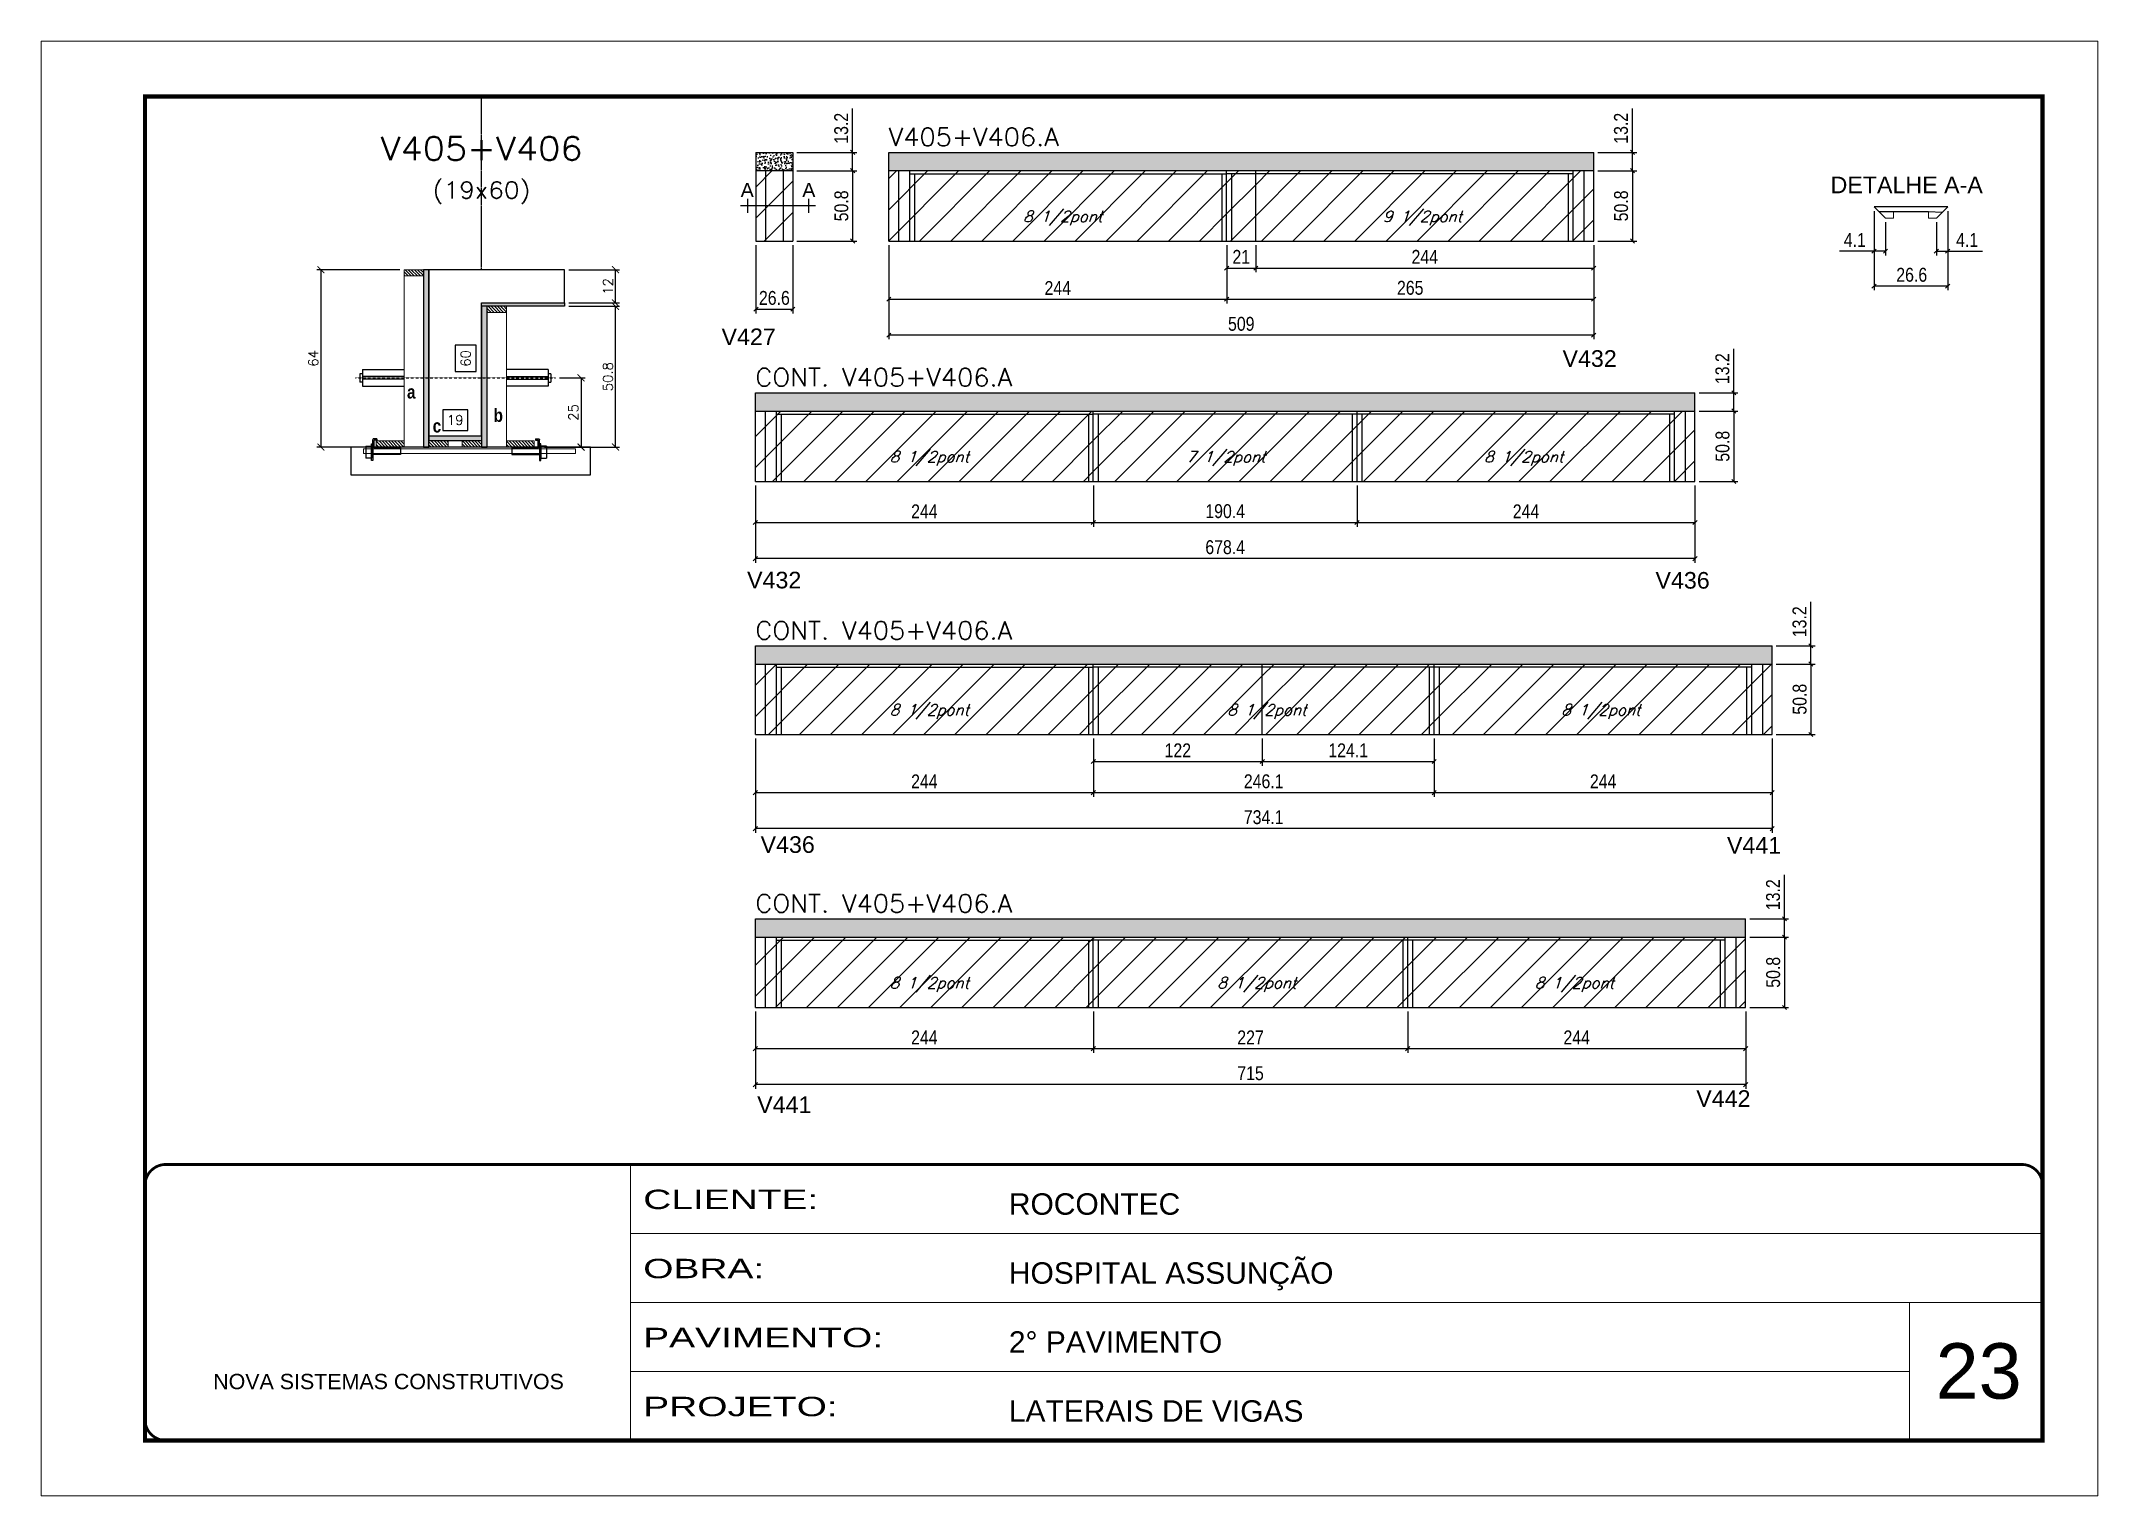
# Model space of a CAD drawing. Extents: x 137137 to 143418, y 10464 to 34486.
# Drawn here: x 140321 to 141806, y 27693 to 28743 of the extents above; entities that cross this region are included whole.
import ezdxf
from ezdxf.enums import TextEntityAlignment as Align

# ---------------------------------------------------------------- set-up
doc = ezdxf.new("R2010")
doc.units = 0
for name, pattern in [('CONTINUO', [0]), ('DASHED', [0.75, 0.5, -0.25]), ('HIDDEN', [0.375, 0.25, -0.125])]:
    doc.linetypes.add(name, pattern=pattern)
for name, color, linetype in [('5', 5, 'Continuous'), ('barrote', 251, 'Continuous'), ('COTA', 241, 'Continuous'), ('Cota Seção (2x)', 4, 'Continuous'), ('detalhes', 4, 'Continuous'), ('Painéis', 200, 'Continuous'), ('presilha', 1, 'Continuous'), ('Reaproveitamento', 251, 'Continuous'), ('SARR_2.2x7', 40, 'Continuous'), ('SARR_3.5x7', 81, 'Continuous'), ('TENSOR', 3, 'Continuous'), ('texto', 7, 'Continuous'), ('Texto de Titulo', 7, 'Continuous'), ('Texto Qtd Sarr', 242, 'Continuous')]:
    doc.layers.add(name, color=color, linetype=linetype)
for name, color, linetype, lineweight in [('CARIMBO', 255, 'Continuous', 9), ('CONCRETO', 251, 'Continuous', 25), ('Folhas', 255, 'Continuous', 9), ('Hachura', 251, 'Continuous', 9), ('Madeira', 126, 'Continuous', 18), ('Sarr 2.2x7', 40, 'Continuous', 9), ('SARRAFO DE PRESSAO', 251, 'DASHED', 9), ('SCO-___-LAJ', 2, 'Continuous', 0), ('Texto Seção', 7, 'Continuous', 15)]:
    doc.layers.add(name, color=color, linetype=linetype, lineweight=lineweight)
doc.styles.add('ARIAL', font='arial.ttf')
doc.styles.add('COTA TECNICA', font='techl___.ttf', dxfattribs={"height": 10})
doc.styles.add('REGUA-120', font='ROMANS.shx', dxfattribs={"height": 15})
doc.styles.add('Romans', font='romans.shx')
doc.styles.get("Standard").update_dxf_attribs({"font": 'arial.ttf'})
doc.styles.add('TECNICA', font='techb___.ttf', dxfattribs={"height": 10})
doc.styles.add('Tecnologia', font='')
doc.styles.get('Tecnologia').set_extended_font_data('Forgotten Futurist')
doc.dimstyles.new('Cota Seção (2x)', dxfattribs={"dimtxt": 7, "dimasz": 5, "dimexe": 3, "dimexo": 3, "dimgap": 2, "dimtad": 3, "dimdec": 1, "dimlfac": 0.5, "dimzin": 12, "dimdsep": 46, "dimtxsty": 'Romans', "dimblk": 'ARCHTICK', "dimcen": 0, "dimclrd": 4, "dimclre": 4, "dimclrt": 1, "dimadec": 1, "dimazin": 3, "dimtfac": 1, "dimtdec": 1, "dimtmove": 0, "dimatfit": 3, "dimldrblk": 'OBLIQUE', "dimfxl": 1, "dimtolj": 1, "dimtzin": 12, "dimarcsym": 0})
doc.dimstyles.new('Cota Seção interna', dxfattribs={"dimtxt": 7, "dimasz": 6, "dimexe": 0.18, "dimexo": 2, "dimgap": -4, "dimtad": 3, "dimdec": 1, "dimlfac": 0.5, "dimzin": 12, "dimdsep": 46, "dimtxsty": 'Romans', "dimblk": 'ARCHTICK', "dimcen": 0.09, "dimse1": 1, "dimse2": 1, "dimsd1": 1, "dimsd2": 1, "dimclrd": 180, "dimclre": 5, "dimclrt": 1, "dimadec": 0, "dimazin": 3, "dimtfac": 1, "dimtdec": 1, "dimtofl": 0, "dimtmove": 0, "dimatfit": 3, "dimldrblk": 'ARCHTICK', "dimfxl": 1, "dimtolj": 1, "dimtzin": 0, "dimarcsym": 0})
doc.dimstyles.new('PAINEL', dxfattribs={"dimtxt": 10, "dimasz": 3, "dimexe": 3, "dimexo": 3, "dimgap": 3, "dimtad": 1, "dimdec": 1, "dimzin": 12, "dimdsep": 46, "dimtxsty": 'COTA TECNICA', "dimblk1": 'OBLIQUE', "dimblk2": 'OBLIQUE', "dimsah": 1, "dimcen": 0.9, "dimclrd": 4, "dimclre": 4, "dimclrt": 240, "dimadec": 1, "dimazin": 3, "dimtfac": 1, "dimtdec": 1, "dimtmove": 0, "dimatfit": 3, "dimfxl": 1, "dimtolj": 1, "dimtzin": 12, "dimarcsym": 0})
pattern_1 = [(45, (1585, 0), (-11.2253202, 11.2253202), [])]

msp = doc.modelspace()

# ---------------------------------------------------------------- texts
at = {"layer": '5', "color": 7, "linetype": 'Continuous'}
msp.add_text('DETALHE A-A', height=12, rotation=359.99996, dxfattribs=at).set_placement((141612.81, 28633.11))
at = {"layer": '5', "linetype": 'Continuous'}
for s, p in [('V427', (140812.06, 28523.49)), ('V432', (141419.26, 28507.82)), ('V432', (140830.5, 28347.91)), ('V436', (141486.39, 28347.73)), ('V436', (140840.25, 28157.01)), ('V441', (141537.99, 28156.44)), ('V441', (140837.81, 27969.22)), ('V442', (141515.84, 27973.67))]:
    msp.add_text(s, height=12, rotation=359.99996, dxfattribs=at).set_placement(p)
at = {"layer": 'CARIMBO', "style": 'ARIAL'}
msp.add_text('23', height=40, dxfattribs=at).set_placement((141688.65, 27763.04))
at = {"layer": 'detalhes', "color": 0, "linetype": 'Continuous', "style": 'ARIAL'}
for p in [(140830.6, 28635.43), (140875.08, 28635.43)]:
    msp.add_text('A', height=10.22, dxfattribs=at).set_placement(p, align=Align.MIDDLE_CENTER)
at = {"layer": 'detalhes', "style": 'TECNICA'}
for s, p in [('a', (140584.96, 28484.93)), ('c', (140603.51, 28460.4)), ('b', (140647.5, 28468.09))]:
    msp.add_text(s, height=9.6, dxfattribs=at).set_placement(p)
at = {"layer": 'texto', "color": 2, "char_height": 8, "attachment_point": 5, "style": 'Romans'}
for s, insert in [('{\\Q19;\\C256;8 1/2pont}', (141058.37, 28615.07)), ('{\\Q19;\\C256;9 1/2pont}', (141318.11, 28615.07)), ('{\\Q19;\\C256;8 1/2pont}', (140962.1, 28441.59)), ('{\\Q19;\\C256;7 1/2pont}', (141176.24, 28441.59)), ('{\\Q19;\\C256;8 1/2pont}', (141391.25, 28441.59)), ('{\\Q19;\\C256;8 1/2pont}', (140962.1, 28258.92)), ('{\\Q19;\\C256;8 1/2pont}', (141205.81, 28258.92)), ('{\\Q19;\\C256;8 1/2pont}', (141446.95, 28258.92)), ('{\\Q19;\\C256;8 1/2pont}', (140962.1, 28061.88)), ('{\\Q19;\\C256;8 1/2pont}', (141198.52, 28061.88)), ('{\\Q19;\\C256;8 1/2pont}', (141427.85, 28061.88))]:
    msp.add_mtext(s, dxfattribs=dict(at, insert=insert))
at = {"layer": 'Texto Seção', "style": 'REGUA-120', "width": 1.05}
for s, p in [('V405+V406.A', (140932.74, 28667.23)), ('CONT. V405+V406.A', (140836.47, 28493.75)), ('CONT. V405+V406.A', (140836.47, 28311.07)), ('CONT. V405+V406.A', (140836.47, 28114.04))]:
    msp.add_text(s, height=13, dxfattribs=at).set_placement(p)

# ---------------------------------------------------------------- blocks, each defined once
blk = doc.blocks.new('9999999999')
at = {"color": 30, "linetype": 'CONTINUO'}
for p, q in [((98564.6, 34230.2), (98564.6, 34429.4)), ((98564.6, 34379.6), (99584, 34379.6)), ((98564.6, 34329.8), (99488, 34329.8)), ((99584, 34329.8), (99488, 34329.8)), ((99488, 34329.8), (99488, 34230.2)), ((98564.6, 34280), (99488, 34280))]:
    blk.add_line(p, q, dxfattribs=at)
at = {"color": 30, "linetype": 'CONTINUO', "const_width": 2}
blk.add_lwpolyline([(99584, 34230.2), (99584, 34414.4, 0.414214), (99569, 34429.4), (98229, 34429.4, 0.414214), (98214, 34414.4), (98214, 34245.2, 0.414214), (98229, 34230.2), (99584, 34230.2)], format="xyb", dxfattribs=at)
at = {"layer": 'Folhas'}
blk.add_lwpolyline([(98139, 34190.2), (99624, 34190.2), (99624, 35240.2), (98139, 35240.2)], close=True, dxfattribs=at)
at = {"layer": 'Folhas', "color": 30, "const_width": 3}
blk.add_lwpolyline([(98214, 34230.2), (99584, 34230.2), (99584, 35200.2), (98214, 35200.2)], close=True, dxfattribs=at)
at = {"color": 7, "linetype": 'Continuous', "ltscale": 5, "style": 'ARIAL'}
for s, height, p in [('ROCONTEC', 15.48, (98837.7, 34393.1)), ('HOSPITAL ASSUNÇÃO', 15.483, (98837.7, 34343.3)), ('2° PAVIMENTO', 15.483, (98837.7, 34293.5)), ('NOVA SISTEMAS CONSTRUTIVOS', 11.059, (98263.2, 34267.2)), ('LATERAIS DE VIGAS', 15.483, (98837.7, 34243.7))]:
    blk.add_text(s, height=height, dxfattribs=at).set_placement(p)
at = {"layer": 'Folhas', "color": 7, "style": 'Tecnologia', "width": 1.5}
for s, p in [('CLIENTE:', (98573.7, 34397.2)), ('OBRA:', (98573.7, 34347.3)), ('PAVIMENTO:', (98573.7, 34297.5)), ('PROJETO:', (98573.7, 34247.7))]:
    blk.add_text(s, height=14, dxfattribs=at).set_placement(p)
blk = doc.blocks.new('titulo1')
at = {"layer": 'Defpoints', "color": 252, "linetype": 'HIDDEN', "ltscale": 2}
blk.add_line((0, 0), (0, 125), dxfattribs=at)
at = {"layer": 'Defpoints', "style": 'Romans', "oblique": 15}
blk.add_attdef('FOLHA', text='', height=10, dxfattribs=at).set_placement((0, 15.6), align=Align.MIDDLE_CENTER)
at = {"layer": 'Texto Qtd Sarr', "color": 3, "style": 'Romans', "oblique": 15}
for tag, height, p in [('TITULO', 17, (0, 71.4)), ('SEÇÃO', 12, (0, 41.5))]:
    blk.add_attdef(tag, text='', height=height, dxfattribs=at).set_placement(p, align=Align.MIDDLE_CENTER)
blk = doc.blocks.new('_ArchTick')
at = {"color": 0, "linetype": 'ByBlock', "const_width": 0.15}
blk.add_lwpolyline([(-0.5, -0.5), (0.5, 0.5)], dxfattribs=at)
blk = doc.blocks.new('*D1024')
at = {"layer": 'COTA', "color": 4, "lineweight": -2, "transparency": 16777216}
for p, q in [((140701.8, 28551.5), (140738.5, 28551.5)), ((140735.5, 28449.9), (140735.5, 28551.5)), ((140684.2, 28449.9), (140738.5, 28449.9))]:
    blk.add_line(p, q, dxfattribs=at)
at = {"layer": 'Defpoints', "color": 0, "transparency": 16777216}
for p in [(140698.8, 28551.5), (140735.5, 28551.5), (140681.2, 28449.9)]:
    blk.add_point(p, dxfattribs=at)
at = {"layer": 'COTA', "color": 4, "lineweight": -2, "transparency": 16777216, "xscale": 5, "yscale": 5, "zscale": 5}
for p, rotation in [((140735.5, 28551.5), 90), ((140735.5, 28449.9), 270)]:
    blk.add_blockref('_ArchTick', p, dxfattribs=dict(at, rotation=rotation))
at = {"layer": 'COTA', "color": 1, "transparency": 16777216, "insert": (140730, 28500.7), "char_height": 7, "attachment_point": 5, "rotation": 90, "style": 'Romans'}
blk.add_mtext('\\A1;50.8', dxfattribs=at)
blk = doc.blocks.new('_Oblique')
at = {"color": 0, "linetype": 'ByBlock', "lineweight": -2}
blk.add_line((-0.5, -0.5), (0.5, 0.5), dxfattribs=at)
blk = doc.blocks.new('*D1025')
at = {"layer": 'COTA', "color": 4, "lineweight": -2, "transparency": 16777216}
for p, q in [((140701.8, 28577.9), (140738.5, 28577.9)), ((140735.5, 28553.9), (140735.5, 28577.9)), ((140701.8, 28553.9), (140738.5, 28553.9))]:
    blk.add_line(p, q, dxfattribs=at)
at = {"layer": 'Defpoints', "color": 0, "transparency": 16777216}
for p in [(140698.8, 28577.9), (140735.5, 28577.9), (140698.8, 28553.9)]:
    blk.add_point(p, dxfattribs=at)
at = {"layer": 'COTA', "color": 4, "lineweight": -2, "transparency": 16777216, "xscale": 5, "yscale": 5, "zscale": 5}
for p, rotation in [((140735.5, 28577.9), 90), ((140735.5, 28553.9), 270)]:
    blk.add_blockref('_ArchTick', p, dxfattribs=dict(at, rotation=rotation))
at = {"layer": 'COTA', "color": 1, "transparency": 16777216, "insert": (140730, 28565.9), "char_height": 7, "attachment_point": 5, "rotation": 90, "style": 'Romans'}
blk.add_mtext('\\A1;12', dxfattribs=at)
blk = doc.blocks.new('*D1026')
at = {"layer": 'Cota Seção (2x)', "color": 180, "lineweight": -2, "transparency": 16777216}
for p, q in [((140634.8, 28523.4), (140619.8, 28523.4)), ((140619.8, 28523.4), (140619.8, 28504.4)), ((140634.8, 28504.4), (140634.8, 28523.4)), ((140619.8, 28504.4), (140634.8, 28504.4))]:
    blk.add_line(p, q, dxfattribs=at)
at = {"layer": 'Defpoints', "color": 0, "transparency": 16777216}
for p in [(140638.8, 28577.9), (140638.8, 28577.9), (140638.8, 28457.9)]:
    blk.add_point(p, dxfattribs=at)
at = {"layer": 'Cota Seção (2x)', "color": 1, "transparency": 16777216, "insert": (140627.3, 28513.9), "char_height": 7, "attachment_point": 5, "rotation": 90, "style": 'Romans'}
blk.add_mtext('\\A1;60', dxfattribs=at)
blk = doc.blocks.new('PRESILHA METÁLICA 1')
at = {"layer": 'presilha'}
for p, q in [((0, 13), (6, 13)), ((0, 13), (0, 0)), ((6, 0), (0, 0)), ((6, 15.5), (7.5, 15.5)), ((6, -2.5), (6, 15.5)), ((6, 13), (6, 0)), ((7.5, 10.6), (7.5, 19.9)), ((7.5, 15.5), (7.5, -2.5)), ((37.5, 4.1), (7.5, 4.1)), ((12, 21), (8.6, 21)), ((9, 11.6), (9, 18.9)), ((12, 19.5), (9.6, 19.5)), ((37.5, 11), (9.6, 11)), ((12, 21), (12, 19.5)), ((37.5, 11), (37.5, 4.1)), ((7.5, -2.5), (6, -2.5))]:
    blk.add_line(p, q, dxfattribs=at)
for centre, radius, start, end in [((8.6, 19.9), 1.14, 90, 180), ((9.6, 18.9), 0.57, 90, 180), ((9.6, 11.6), 0.57, 180, 270)]:
    blk.add_arc(centre, radius, start, end, dxfattribs=at)
blk = doc.blocks.new('*D1027')
at = {"layer": 'Cota Seção (2x)', "color": 180, "lineweight": -2, "transparency": 16777216}
for p, q in [((140628.8, 28476.9), (140610.8, 28476.9)), ((140610.8, 28476.9), (140610.8, 28461.9)), ((140628.8, 28461.9), (140628.8, 28476.9)), ((140610.8, 28461.9), (140628.8, 28461.9))]:
    blk.add_line(p, q, dxfattribs=at)
at = {"layer": 'Defpoints', "color": 0, "transparency": 16777216}
for p in [(140638.8, 28457.9), (140600.8, 28449.9), (140638.8, 28449.9)]:
    blk.add_point(p, dxfattribs=at)
at = {"layer": 'Cota Seção (2x)', "color": 1, "transparency": 16777216, "insert": (140619.8, 28469.4), "char_height": 7, "attachment_point": 5, "style": 'Romans'}
blk.add_mtext('\\A1;19', dxfattribs=at)
blk = doc.blocks.new('*D1028')
at = {"layer": 'COTA', "color": 4, "lineweight": -2, "transparency": 16777216}
for p, q in [((140579.8, 28577.9), (140519.8, 28577.9)), ((140522.8, 28577.9), (140522.8, 28449.9)), ((140579.8, 28449.9), (140519.8, 28449.9))]:
    blk.add_line(p, q, dxfattribs=at)
at = {"layer": 'Defpoints', "color": 0, "transparency": 16777216}
for p in [(140582.8, 28577.9), (140522.8, 28449.9), (140582.8, 28449.9)]:
    blk.add_point(p, dxfattribs=at)
at = {"layer": 'COTA', "color": 4, "lineweight": -2, "transparency": 16777216, "xscale": 5, "yscale": 5, "zscale": 5}
for p, rotation in [((140522.8, 28577.9), 90), ((140522.8, 28449.9), 270)]:
    blk.add_blockref('_ArchTick', p, dxfattribs=dict(at, rotation=rotation))
at = {"layer": 'COTA', "color": 1, "transparency": 16777216, "insert": (140517.3, 28513.9), "char_height": 7, "attachment_point": 5, "rotation": 90, "style": 'Romans'}
blk.add_mtext('\\A1;64', dxfattribs=at)
blk = doc.blocks.new('*D1029')
at = {"layer": 'COTA', "color": 4, "lineweight": -2, "transparency": 16777216}
for p, q in [((140695.1, 28499.9), (140713.6, 28499.9)), ((140710.6, 28499.9), (140710.6, 28449.9)), ((140695.1, 28449.9), (140713.6, 28449.9))]:
    blk.add_line(p, q, dxfattribs=at)
at = {"layer": 'Defpoints', "color": 0, "transparency": 16777216}
for p in [(140692.1, 28499.9), (140692.1, 28449.9), (140710.6, 28449.9)]:
    blk.add_point(p, dxfattribs=at)
at = {"layer": 'COTA', "color": 4, "lineweight": -2, "transparency": 16777216, "xscale": 5, "yscale": 5, "zscale": 5}
for p, rotation in [((140710.6, 28499.9), 90), ((140710.6, 28449.9), 270)]:
    blk.add_blockref('_ArchTick', p, dxfattribs=dict(at, rotation=rotation))
at = {"layer": 'COTA', "color": 1, "transparency": 16777216, "insert": (140705.1, 28474.9), "char_height": 7, "attachment_point": 5, "rotation": 90, "style": 'Romans'}
blk.add_mtext('\\A1;25', dxfattribs=at)
blk = doc.blocks.new('*D1039')
at = {"layer": 'COTA', "color": 4, "lineweight": -2, "ltscale": 25, "transparency": 16777216}
for p, q in [((140932.8, 28595.6), (140932.8, 28527.7)), ((141441.8, 28595.6), (141441.8, 28527.7)), ((141441.8, 28530.7), (140932.8, 28530.7))]:
    blk.add_line(p, q, dxfattribs=at)
at = {"layer": 'Defpoints', "color": 0, "ltscale": 25, "transparency": 16777216}
for p in [(140932.8, 28598.6), (141441.8, 28598.6), (140932.8, 28530.7)]:
    blk.add_point(p, dxfattribs=at)
at = {"layer": 'COTA', "color": 4, "lineweight": -2, "ltscale": 25, "transparency": 16777216, "xscale": 3, "yscale": 3, "zscale": 3, "rotation": 180}
blk.add_blockref('_Oblique', (140932.8, 28530.7), dxfattribs=at)
at = {"layer": 'COTA', "color": 4, "lineweight": -2, "ltscale": 25, "transparency": 16777216, "xscale": 3, "yscale": 3, "zscale": 3}
blk.add_blockref('_Oblique', (141441.8, 28530.7), dxfattribs=at)
at = {"layer": 'COTA', "color": 240, "ltscale": 25, "transparency": 16777216, "insert": (141187.3, 28538.8), "char_height": 10, "attachment_point": 5, "style": 'COTA TECNICA'}
blk.add_mtext('\\A1;509', dxfattribs=at)
blk = doc.blocks.new('*D1040')
at = {"layer": 'COTA', "color": 4, "lineweight": -2, "ltscale": 25, "transparency": 16777216}
for p, q in [((140932.8, 28595.6), (140932.8, 28553.6)), ((141176.8, 28595.6), (141176.8, 28553.6)), ((140932.8, 28556.6), (141176.8, 28556.6))]:
    blk.add_line(p, q, dxfattribs=at)
at = {"layer": 'Defpoints', "color": 0, "ltscale": 25, "transparency": 16777216}
for p in [(140932.8, 28598.6), (141176.8, 28598.6), (141176.8, 28556.6)]:
    blk.add_point(p, dxfattribs=at)
at = {"layer": 'COTA', "color": 4, "lineweight": -2, "ltscale": 25, "transparency": 16777216, "xscale": 3, "yscale": 3, "zscale": 3, "rotation": 180}
blk.add_blockref('_Oblique', (140932.8, 28556.6), dxfattribs=at)
at = {"layer": 'COTA', "color": 4, "lineweight": -2, "ltscale": 25, "transparency": 16777216, "xscale": 3, "yscale": 3, "zscale": 3}
blk.add_blockref('_Oblique', (141176.8, 28556.6), dxfattribs=at)
at = {"layer": 'COTA', "color": 240, "ltscale": 25, "transparency": 16777216, "insert": (141054.8, 28564.7), "char_height": 10, "attachment_point": 5, "style": 'COTA TECNICA'}
blk.add_mtext('\\A1;244', dxfattribs=at)
blk = doc.blocks.new('*D1041')
at = {"layer": 'COTA', "color": 4, "lineweight": -2, "ltscale": 25, "transparency": 16777216}
for p, q in [((141176.8, 28595.6), (141176.8, 28553.6)), ((141441.8, 28595.6), (141441.8, 28553.6)), ((141176.8, 28556.6), (141441.8, 28556.6))]:
    blk.add_line(p, q, dxfattribs=at)
at = {"layer": 'Defpoints', "color": 0, "ltscale": 25, "transparency": 16777216}
for p in [(141176.8, 28598.6), (141441.8, 28598.6), (141441.8, 28556.6)]:
    blk.add_point(p, dxfattribs=at)
at = {"layer": 'COTA', "color": 4, "lineweight": -2, "ltscale": 25, "transparency": 16777216, "xscale": 3, "yscale": 3, "zscale": 3, "rotation": 180}
blk.add_blockref('_Oblique', (141176.8, 28556.6), dxfattribs=at)
at = {"layer": 'COTA', "color": 4, "lineweight": -2, "ltscale": 25, "transparency": 16777216, "xscale": 3, "yscale": 3, "zscale": 3}
blk.add_blockref('_Oblique', (141441.8, 28556.6), dxfattribs=at)
at = {"layer": 'COTA', "color": 240, "ltscale": 25, "transparency": 16777216, "insert": (141309.3, 28564.8), "char_height": 10, "attachment_point": 5, "style": 'COTA TECNICA'}
blk.add_mtext('\\A1;265', dxfattribs=at)
blk = doc.blocks.new('*D1042')
at = {"layer": 'COTA', "color": 4, "lineweight": -2, "ltscale": 25, "transparency": 16777216}
for p, q in [((141176.8, 28595.6), (141176.8, 28576.1)), ((141197.8, 28595.6), (141197.8, 28576.1)), ((141176.8, 28579.1), (141197.8, 28579.1))]:
    blk.add_line(p, q, dxfattribs=at)
at = {"layer": 'Defpoints', "color": 0, "ltscale": 25, "transparency": 16777216}
for p in [(141176.8, 28598.6), (141197.8, 28598.6), (141197.8, 28579.1)]:
    blk.add_point(p, dxfattribs=at)
at = {"layer": 'COTA', "color": 4, "lineweight": -2, "ltscale": 25, "transparency": 16777216, "xscale": 3, "yscale": 3, "zscale": 3, "rotation": 180}
blk.add_blockref('_Oblique', (141176.8, 28579.1), dxfattribs=at)
at = {"layer": 'COTA', "color": 4, "lineweight": -2, "ltscale": 25, "transparency": 16777216, "xscale": 3, "yscale": 3, "zscale": 3}
blk.add_blockref('_Oblique', (141197.8, 28579.1), dxfattribs=at)
at = {"layer": 'COTA', "color": 240, "ltscale": 25, "transparency": 16777216, "insert": (141187.3, 28587.2), "char_height": 10, "attachment_point": 5, "style": 'COTA TECNICA'}
blk.add_mtext('\\A1;21', dxfattribs=at)
blk = doc.blocks.new('*D1043')
at = {"layer": 'COTA', "color": 4, "lineweight": -2, "ltscale": 25, "transparency": 16777216}
for p, q in [((141197.8, 28595.6), (141197.8, 28576.1)), ((141441.8, 28595.6), (141441.8, 28576.1)), ((141197.8, 28579.1), (141441.8, 28579.1))]:
    blk.add_line(p, q, dxfattribs=at)
at = {"layer": 'Defpoints', "color": 0, "ltscale": 25, "transparency": 16777216}
for p in [(141197.8, 28598.6), (141441.8, 28598.6), (141441.8, 28579.1)]:
    blk.add_point(p, dxfattribs=at)
at = {"layer": 'COTA', "color": 4, "lineweight": -2, "ltscale": 25, "transparency": 16777216, "xscale": 3, "yscale": 3, "zscale": 3, "rotation": 180}
blk.add_blockref('_Oblique', (141197.8, 28579.1), dxfattribs=at)
at = {"layer": 'COTA', "color": 4, "lineweight": -2, "ltscale": 25, "transparency": 16777216, "xscale": 3, "yscale": 3, "zscale": 3}
blk.add_blockref('_Oblique', (141441.8, 28579.1), dxfattribs=at)
at = {"layer": 'COTA', "color": 240, "ltscale": 25, "transparency": 16777216, "insert": (141319.8, 28587.2), "char_height": 10, "attachment_point": 5, "style": 'COTA TECNICA'}
blk.add_mtext('\\A1;244', dxfattribs=at)
blk = doc.blocks.new('*D1044')
at = {"layer": 'COTA', "color": 4, "lineweight": -2, "ltscale": 25, "transparency": 16777216}
for p, q in [((141444.8, 28649.4), (141472.8, 28649.4)), ((141469.8, 28649.4), (141469.8, 28598.6)), ((141444.8, 28598.6), (141472.8, 28598.6))]:
    blk.add_line(p, q, dxfattribs=at)
at = {"layer": 'Defpoints', "color": 0, "ltscale": 25, "transparency": 16777216}
for p in [(141441.8, 28649.4), (141441.8, 28598.6), (141469.8, 28598.6)]:
    blk.add_point(p, dxfattribs=at)
at = {"layer": 'COTA', "color": 4, "lineweight": -2, "ltscale": 25, "transparency": 16777216, "xscale": 3, "yscale": 3, "zscale": 3}
for p, rotation in [((141469.8, 28649.4), 90), ((141469.8, 28598.6), 270)]:
    blk.add_blockref('_Oblique', p, dxfattribs=dict(at, rotation=rotation))
at = {"layer": 'COTA', "color": 240, "ltscale": 25, "transparency": 16777216, "insert": (141461.6, 28624), "char_height": 10, "attachment_point": 5, "rotation": 90, "style": 'COTA TECNICA'}
blk.add_mtext('\\A1;50.8', dxfattribs=at)
blk = doc.blocks.new('*D1045')
at = {"layer": 'COTA', "color": 4, "lineweight": -2, "ltscale": 25, "transparency": 16777216}
for p, q in [((141469.8, 28662.6), (141469.8, 28694.4)), ((141444.8, 28662.6), (141472.8, 28662.6)), ((141469.8, 28649.4), (141469.8, 28662.6)), ((141444.8, 28649.4), (141472.8, 28649.4))]:
    blk.add_line(p, q, dxfattribs=at)
at = {"layer": 'Defpoints', "color": 0, "ltscale": 25, "transparency": 16777216}
for p in [(141441.8, 28662.6), (141469.8, 28662.6), (141441.8, 28649.4)]:
    blk.add_point(p, dxfattribs=at)
at = {"layer": 'COTA', "color": 4, "lineweight": -2, "ltscale": 25, "transparency": 16777216, "xscale": 3, "yscale": 3, "zscale": 3}
for p, rotation in [((141469.8, 28662.6), 90), ((141469.8, 28649.4), 270)]:
    blk.add_blockref('_Oblique', p, dxfattribs=dict(at, rotation=rotation))
at = {"layer": 'COTA', "color": 240, "ltscale": 25, "transparency": 16777216, "insert": (141461.5, 28680), "char_height": 10, "attachment_point": 5, "rotation": 90, "style": 'COTA TECNICA'}
blk.add_mtext('\\A1;13.2', dxfattribs=at)
blk = doc.blocks.new('*D1046')
at = {"layer": 'COTA', "color": 4, "lineweight": -2, "ltscale": 25, "transparency": 16777216}
for p, q in [((140836.5, 28422.1), (140836.5, 28366.4)), ((141514.9, 28422.1), (141514.9, 28366.4)), ((141514.9, 28369.4), (140836.5, 28369.4))]:
    blk.add_line(p, q, dxfattribs=at)
at = {"layer": 'Defpoints', "color": 0, "ltscale": 25, "transparency": 16777216}
for p in [(140836.5, 28425.1), (141514.9, 28425.1), (140836.5, 28369.4)]:
    blk.add_point(p, dxfattribs=at)
at = {"layer": 'COTA', "color": 4, "lineweight": -2, "ltscale": 25, "transparency": 16777216, "xscale": 3, "yscale": 3, "zscale": 3, "rotation": 180}
blk.add_blockref('_Oblique', (140836.5, 28369.4), dxfattribs=at)
at = {"layer": 'COTA', "color": 4, "lineweight": -2, "ltscale": 25, "transparency": 16777216, "xscale": 3, "yscale": 3, "zscale": 3}
blk.add_blockref('_Oblique', (141514.9, 28369.4), dxfattribs=at)
at = {"layer": 'COTA', "color": 240, "ltscale": 25, "transparency": 16777216, "insert": (141175.7, 28377.6), "char_height": 10, "attachment_point": 5, "style": 'COTA TECNICA'}
blk.add_mtext('\\A1;678.4', dxfattribs=at)
blk = doc.blocks.new('*D1047')
at = {"layer": 'COTA', "color": 4, "lineweight": -2, "ltscale": 25, "transparency": 16777216}
for p, q in [((140836.5, 28422.1), (140836.5, 28392.4)), ((141080.5, 28422.1), (141080.5, 28392.4)), ((140836.5, 28395.4), (141080.5, 28395.4))]:
    blk.add_line(p, q, dxfattribs=at)
at = {"layer": 'Defpoints', "color": 0, "ltscale": 25, "transparency": 16777216}
for p in [(140836.5, 28425.1), (141080.5, 28425.1), (141080.5, 28395.4)]:
    blk.add_point(p, dxfattribs=at)
at = {"layer": 'COTA', "color": 4, "lineweight": -2, "ltscale": 25, "transparency": 16777216, "xscale": 3, "yscale": 3, "zscale": 3, "rotation": 180}
blk.add_blockref('_Oblique', (140836.5, 28395.4), dxfattribs=at)
at = {"layer": 'COTA', "color": 4, "lineweight": -2, "ltscale": 25, "transparency": 16777216, "xscale": 3, "yscale": 3, "zscale": 3}
blk.add_blockref('_Oblique', (141080.5, 28395.4), dxfattribs=at)
at = {"layer": 'COTA', "color": 240, "ltscale": 25, "transparency": 16777216, "insert": (140958.5, 28403.5), "char_height": 10, "attachment_point": 5, "style": 'COTA TECNICA'}
blk.add_mtext('\\A1;244', dxfattribs=at)
blk = doc.blocks.new('*D1048')
at = {"layer": 'COTA', "color": 4, "lineweight": -2, "ltscale": 25, "transparency": 16777216}
for p, q in [((141080.5, 28422.1), (141080.5, 28392.4)), ((141270.9, 28422.1), (141270.9, 28392.4)), ((141080.5, 28395.4), (141270.9, 28395.4))]:
    blk.add_line(p, q, dxfattribs=at)
at = {"layer": 'Defpoints', "color": 0, "ltscale": 25, "transparency": 16777216}
for p in [(141080.5, 28425.1), (141270.9, 28425.1), (141270.9, 28395.4)]:
    blk.add_point(p, dxfattribs=at)
at = {"layer": 'COTA', "color": 4, "lineweight": -2, "ltscale": 25, "transparency": 16777216, "xscale": 3, "yscale": 3, "zscale": 3, "rotation": 180}
blk.add_blockref('_Oblique', (141080.5, 28395.4), dxfattribs=at)
at = {"layer": 'COTA', "color": 4, "lineweight": -2, "ltscale": 25, "transparency": 16777216, "xscale": 3, "yscale": 3, "zscale": 3}
blk.add_blockref('_Oblique', (141270.9, 28395.4), dxfattribs=at)
at = {"layer": 'COTA', "color": 240, "ltscale": 25, "transparency": 16777216, "insert": (141175.7, 28403.6), "char_height": 10, "attachment_point": 5, "style": 'COTA TECNICA'}
blk.add_mtext('\\A1;190.4', dxfattribs=at)
blk = doc.blocks.new('*D1049')
at = {"layer": 'COTA', "color": 4, "lineweight": -2, "ltscale": 25, "transparency": 16777216}
for p, q in [((141270.9, 28422.1), (141270.9, 28392.4)), ((141514.9, 28422.1), (141514.9, 28392.4)), ((141270.9, 28395.4), (141514.9, 28395.4))]:
    blk.add_line(p, q, dxfattribs=at)
at = {"layer": 'Defpoints', "color": 0, "ltscale": 25, "transparency": 16777216}
for p in [(141270.9, 28425.1), (141514.9, 28425.1), (141514.9, 28395.4)]:
    blk.add_point(p, dxfattribs=at)
at = {"layer": 'COTA', "color": 4, "lineweight": -2, "ltscale": 25, "transparency": 16777216, "xscale": 3, "yscale": 3, "zscale": 3, "rotation": 180}
blk.add_blockref('_Oblique', (141270.9, 28395.4), dxfattribs=at)
at = {"layer": 'COTA', "color": 4, "lineweight": -2, "ltscale": 25, "transparency": 16777216, "xscale": 3, "yscale": 3, "zscale": 3}
blk.add_blockref('_Oblique', (141514.9, 28395.4), dxfattribs=at)
at = {"layer": 'COTA', "color": 240, "ltscale": 25, "transparency": 16777216, "insert": (141392.9, 28403.5), "char_height": 10, "attachment_point": 5, "style": 'COTA TECNICA'}
blk.add_mtext('\\A1;244', dxfattribs=at)
blk = doc.blocks.new('*D1050')
at = {"layer": 'COTA', "color": 4, "lineweight": -2, "ltscale": 25, "transparency": 16777216}
for p, q in [((141517.9, 28475.9), (141545.9, 28475.9)), ((141542.9, 28475.9), (141542.9, 28425.1)), ((141517.9, 28425.1), (141545.9, 28425.1))]:
    blk.add_line(p, q, dxfattribs=at)
at = {"layer": 'Defpoints', "color": 0, "ltscale": 25, "transparency": 16777216}
for p in [(141514.9, 28475.9), (141514.9, 28425.1), (141542.9, 28425.1)]:
    blk.add_point(p, dxfattribs=at)
at = {"layer": 'COTA', "color": 4, "lineweight": -2, "ltscale": 25, "transparency": 16777216, "xscale": 3, "yscale": 3, "zscale": 3}
for p, rotation in [((141542.9, 28475.9), 90), ((141542.9, 28425.1), 270)]:
    blk.add_blockref('_Oblique', p, dxfattribs=dict(at, rotation=rotation))
at = {"layer": 'COTA', "color": 240, "ltscale": 25, "transparency": 16777216, "insert": (141534.8, 28450.5), "char_height": 10, "attachment_point": 5, "rotation": 90, "style": 'COTA TECNICA'}
blk.add_mtext('\\A1;50.8', dxfattribs=at)
blk = doc.blocks.new('*D1051')
at = {"layer": 'COTA', "color": 4, "lineweight": -2, "ltscale": 25, "transparency": 16777216}
for p, q in [((141542.9, 28489.1), (141542.9, 28520.9)), ((141517.9, 28489.1), (141545.9, 28489.1)), ((141542.9, 28475.9), (141542.9, 28489.1)), ((141517.9, 28475.9), (141545.9, 28475.9))]:
    blk.add_line(p, q, dxfattribs=at)
at = {"layer": 'Defpoints', "color": 0, "ltscale": 25, "transparency": 16777216}
for p in [(141514.9, 28489.1), (141542.9, 28489.1), (141514.9, 28475.9)]:
    blk.add_point(p, dxfattribs=at)
at = {"layer": 'COTA', "color": 4, "lineweight": -2, "ltscale": 25, "transparency": 16777216, "xscale": 3, "yscale": 3, "zscale": 3}
for p, rotation in [((141542.9, 28489.1), 90), ((141542.9, 28475.9), 270)]:
    blk.add_blockref('_Oblique', p, dxfattribs=dict(at, rotation=rotation))
at = {"layer": 'COTA', "color": 240, "ltscale": 25, "transparency": 16777216, "insert": (141534.7, 28506.5), "char_height": 10, "attachment_point": 5, "rotation": 90, "style": 'COTA TECNICA'}
blk.add_mtext('\\A1;13.2', dxfattribs=at)
blk = doc.blocks.new('*D1052')
at = {"layer": 'COTA', "color": 4, "lineweight": -2, "ltscale": 25, "transparency": 16777216}
for p, q in [((140836.5, 28239.5), (140836.5, 28171.5)), ((141570.6, 28239.5), (141570.6, 28171.5)), ((141570.6, 28174.5), (140836.5, 28174.5))]:
    blk.add_line(p, q, dxfattribs=at)
at = {"layer": 'Defpoints', "color": 0, "ltscale": 25, "transparency": 16777216}
for p in [(140836.5, 28242.5), (141570.6, 28242.5), (140836.5, 28174.5)]:
    blk.add_point(p, dxfattribs=at)
at = {"layer": 'COTA', "color": 4, "lineweight": -2, "ltscale": 25, "transparency": 16777216, "xscale": 3, "yscale": 3, "zscale": 3, "rotation": 180}
blk.add_blockref('_Oblique', (140836.5, 28174.5), dxfattribs=at)
at = {"layer": 'COTA', "color": 4, "lineweight": -2, "ltscale": 25, "transparency": 16777216, "xscale": 3, "yscale": 3, "zscale": 3}
blk.add_blockref('_Oblique', (141570.6, 28174.5), dxfattribs=at)
at = {"layer": 'COTA', "color": 240, "ltscale": 25, "transparency": 16777216, "insert": (141203.5, 28182.7), "char_height": 10, "attachment_point": 5, "style": 'COTA TECNICA'}
blk.add_mtext('\\A1;734.1', dxfattribs=at)
blk = doc.blocks.new('*D1053')
at = {"layer": 'COTA', "color": 4, "lineweight": -2, "ltscale": 25, "transparency": 16777216}
for p, q in [((140836.5, 28239.5), (140836.5, 28197.5)), ((141080.5, 28239.5), (141080.5, 28197.5)), ((140836.5, 28200.5), (141080.5, 28200.5))]:
    blk.add_line(p, q, dxfattribs=at)
at = {"layer": 'Defpoints', "color": 0, "ltscale": 25, "transparency": 16777216}
for p in [(140836.5, 28242.5), (141080.5, 28242.5), (141080.5, 28200.5)]:
    blk.add_point(p, dxfattribs=at)
at = {"layer": 'COTA', "color": 4, "lineweight": -2, "ltscale": 25, "transparency": 16777216, "xscale": 3, "yscale": 3, "zscale": 3, "rotation": 180}
blk.add_blockref('_Oblique', (140836.5, 28200.5), dxfattribs=at)
at = {"layer": 'COTA', "color": 4, "lineweight": -2, "ltscale": 25, "transparency": 16777216, "xscale": 3, "yscale": 3, "zscale": 3}
blk.add_blockref('_Oblique', (141080.5, 28200.5), dxfattribs=at)
at = {"layer": 'COTA', "color": 240, "ltscale": 25, "transparency": 16777216, "insert": (140958.5, 28208.6), "char_height": 10, "attachment_point": 5, "style": 'COTA TECNICA'}
blk.add_mtext('\\A1;244', dxfattribs=at)
blk = doc.blocks.new('*D1054')
at = {"layer": 'COTA', "color": 4, "lineweight": -2, "ltscale": 25, "transparency": 16777216}
for p, q in [((141080.5, 28239.5), (141080.5, 28197.5)), ((141326.6, 28239.5), (141326.6, 28197.5)), ((141080.5, 28200.5), (141326.6, 28200.5))]:
    blk.add_line(p, q, dxfattribs=at)
at = {"layer": 'Defpoints', "color": 0, "ltscale": 25, "transparency": 16777216}
for p in [(141080.5, 28242.5), (141326.6, 28242.5), (141326.6, 28200.5)]:
    blk.add_point(p, dxfattribs=at)
at = {"layer": 'COTA', "color": 4, "lineweight": -2, "ltscale": 25, "transparency": 16777216, "xscale": 3, "yscale": 3, "zscale": 3, "rotation": 180}
blk.add_blockref('_Oblique', (141080.5, 28200.5), dxfattribs=at)
at = {"layer": 'COTA', "color": 4, "lineweight": -2, "ltscale": 25, "transparency": 16777216, "xscale": 3, "yscale": 3, "zscale": 3}
blk.add_blockref('_Oblique', (141326.6, 28200.5), dxfattribs=at)
at = {"layer": 'COTA', "color": 240, "ltscale": 25, "transparency": 16777216, "insert": (141203.5, 28208.6), "char_height": 10, "attachment_point": 5, "style": 'COTA TECNICA'}
blk.add_mtext('\\A1;246.1', dxfattribs=at)
blk = doc.blocks.new('*D1055')
at = {"layer": 'COTA', "color": 4, "lineweight": -2, "ltscale": 25, "transparency": 16777216}
for p, q in [((141326.6, 28239.5), (141326.6, 28197.5)), ((141570.6, 28239.5), (141570.6, 28197.5)), ((141326.6, 28200.5), (141570.6, 28200.5))]:
    blk.add_line(p, q, dxfattribs=at)
at = {"layer": 'Defpoints', "color": 0, "ltscale": 25, "transparency": 16777216}
for p in [(141326.6, 28242.5), (141570.6, 28242.5), (141570.6, 28200.5)]:
    blk.add_point(p, dxfattribs=at)
at = {"layer": 'COTA', "color": 4, "lineweight": -2, "ltscale": 25, "transparency": 16777216, "xscale": 3, "yscale": 3, "zscale": 3, "rotation": 180}
blk.add_blockref('_Oblique', (141326.6, 28200.5), dxfattribs=at)
at = {"layer": 'COTA', "color": 4, "lineweight": -2, "ltscale": 25, "transparency": 16777216, "xscale": 3, "yscale": 3, "zscale": 3}
blk.add_blockref('_Oblique', (141570.6, 28200.5), dxfattribs=at)
at = {"layer": 'COTA', "color": 240, "ltscale": 25, "transparency": 16777216, "insert": (141448.6, 28208.6), "char_height": 10, "attachment_point": 5, "style": 'COTA TECNICA'}
blk.add_mtext('\\A1;244', dxfattribs=at)
blk = doc.blocks.new('*D1056')
at = {"layer": 'COTA', "color": 4, "lineweight": -2, "ltscale": 25, "transparency": 16777216}
for p, q in [((141573.6, 28293.3), (141601.6, 28293.3)), ((141598.6, 28293.3), (141598.6, 28242.5)), ((141573.6, 28242.5), (141601.6, 28242.5))]:
    blk.add_line(p, q, dxfattribs=at)
at = {"layer": 'Defpoints', "color": 0, "ltscale": 25, "transparency": 16777216}
for p in [(141570.6, 28293.3), (141570.6, 28242.5), (141598.6, 28242.5)]:
    blk.add_point(p, dxfattribs=at)
at = {"layer": 'COTA', "color": 4, "lineweight": -2, "ltscale": 25, "transparency": 16777216, "xscale": 3, "yscale": 3, "zscale": 3}
for p, rotation in [((141598.6, 28293.3), 90), ((141598.6, 28242.5), 270)]:
    blk.add_blockref('_Oblique', p, dxfattribs=dict(at, rotation=rotation))
at = {"layer": 'COTA', "color": 240, "ltscale": 25, "transparency": 16777216, "insert": (141590.5, 28267.9), "char_height": 10, "attachment_point": 5, "rotation": 90, "style": 'COTA TECNICA'}
blk.add_mtext('\\A1;50.8', dxfattribs=at)
blk = doc.blocks.new('*D1057')
at = {"layer": 'COTA', "color": 4, "lineweight": -2, "ltscale": 25, "transparency": 16777216}
for p, q in [((141598.6, 28306.5), (141598.6, 28338.2)), ((141573.6, 28306.5), (141601.6, 28306.5)), ((141598.6, 28293.3), (141598.6, 28306.5)), ((141573.6, 28293.3), (141601.6, 28293.3))]:
    blk.add_line(p, q, dxfattribs=at)
at = {"layer": 'Defpoints', "color": 0, "ltscale": 25, "transparency": 16777216}
for p in [(141570.6, 28306.5), (141598.6, 28306.5), (141570.6, 28293.3)]:
    blk.add_point(p, dxfattribs=at)
at = {"layer": 'COTA', "color": 4, "lineweight": -2, "ltscale": 25, "transparency": 16777216, "xscale": 3, "yscale": 3, "zscale": 3}
for p, rotation in [((141598.6, 28306.5), 90), ((141598.6, 28293.3), 270)]:
    blk.add_blockref('_Oblique', p, dxfattribs=dict(at, rotation=rotation))
at = {"layer": 'COTA', "color": 240, "ltscale": 25, "transparency": 16777216, "insert": (141590.4, 28323.8), "char_height": 10, "attachment_point": 5, "rotation": 90, "style": 'COTA TECNICA'}
blk.add_mtext('\\A1;13.2', dxfattribs=at)
blk = doc.blocks.new('*D1058')
at = {"layer": 'COTA', "color": 4, "lineweight": -2, "ltscale": 25, "transparency": 16777216}
for p, q in [((141080.5, 28239.5), (141080.5, 28219.9)), ((141202.5, 28239.5), (141202.5, 28219.9)), ((141080.5, 28222.9), (141202.5, 28222.9))]:
    blk.add_line(p, q, dxfattribs=at)
at = {"layer": 'Defpoints', "color": 0, "ltscale": 25, "transparency": 16777216}
for p in [(141080.5, 28242.5), (141202.5, 28242.5), (141202.5, 28222.9)]:
    blk.add_point(p, dxfattribs=at)
at = {"layer": 'COTA', "color": 4, "lineweight": -2, "ltscale": 25, "transparency": 16777216, "xscale": 3, "yscale": 3, "zscale": 3, "rotation": 180}
blk.add_blockref('_Oblique', (141080.5, 28222.9), dxfattribs=at)
at = {"layer": 'COTA', "color": 4, "lineweight": -2, "ltscale": 25, "transparency": 16777216, "xscale": 3, "yscale": 3, "zscale": 3}
blk.add_blockref('_Oblique', (141202.5, 28222.9), dxfattribs=at)
at = {"layer": 'COTA', "color": 240, "ltscale": 25, "transparency": 16777216, "insert": (141141.5, 28231), "char_height": 10, "attachment_point": 5, "style": 'COTA TECNICA'}
blk.add_mtext('\\A1;122', dxfattribs=at)
blk = doc.blocks.new('*D1059')
at = {"layer": 'COTA', "color": 4, "lineweight": -2, "ltscale": 25, "transparency": 16777216}
for p, q in [((141202.5, 28239.5), (141202.5, 28219.9)), ((141326.6, 28239.5), (141326.6, 28219.9)), ((141202.5, 28222.9), (141326.6, 28222.9))]:
    blk.add_line(p, q, dxfattribs=at)
at = {"layer": 'Defpoints', "color": 0, "ltscale": 25, "transparency": 16777216}
for p in [(141202.5, 28242.5), (141326.6, 28242.5), (141326.6, 28222.9)]:
    blk.add_point(p, dxfattribs=at)
at = {"layer": 'COTA', "color": 4, "lineweight": -2, "ltscale": 25, "transparency": 16777216, "xscale": 3, "yscale": 3, "zscale": 3, "rotation": 180}
blk.add_blockref('_Oblique', (141202.5, 28222.9), dxfattribs=at)
at = {"layer": 'COTA', "color": 4, "lineweight": -2, "ltscale": 25, "transparency": 16777216, "xscale": 3, "yscale": 3, "zscale": 3}
blk.add_blockref('_Oblique', (141326.6, 28222.9), dxfattribs=at)
at = {"layer": 'COTA', "color": 240, "ltscale": 25, "transparency": 16777216, "insert": (141264.5, 28231), "char_height": 10, "attachment_point": 5, "style": 'COTA TECNICA'}
blk.add_mtext('\\A1;124.1', dxfattribs=at)
blk = doc.blocks.new('*D1060')
at = {"layer": 'COTA', "color": 4, "lineweight": -2, "ltscale": 25, "transparency": 16777216}
for p, q in [((140836.5, 28042.4), (140836.5, 27986.7)), ((141551.5, 28042.4), (141551.5, 27986.7)), ((141551.5, 27989.7), (140836.5, 27989.7))]:
    blk.add_line(p, q, dxfattribs=at)
at = {"layer": 'Defpoints', "color": 0, "ltscale": 25, "transparency": 16777216}
for p in [(140836.5, 28045.4), (141551.5, 28045.4), (140836.5, 27989.7)]:
    blk.add_point(p, dxfattribs=at)
at = {"layer": 'COTA', "color": 4, "lineweight": -2, "ltscale": 25, "transparency": 16777216, "xscale": 3, "yscale": 3, "zscale": 3, "rotation": 180}
blk.add_blockref('_Oblique', (140836.5, 27989.7), dxfattribs=at)
at = {"layer": 'COTA', "color": 4, "lineweight": -2, "ltscale": 25, "transparency": 16777216, "xscale": 3, "yscale": 3, "zscale": 3}
blk.add_blockref('_Oblique', (141551.5, 27989.7), dxfattribs=at)
at = {"layer": 'COTA', "color": 240, "ltscale": 25, "transparency": 16777216, "insert": (141194, 27997.9), "char_height": 10, "attachment_point": 5, "style": 'COTA TECNICA'}
blk.add_mtext('\\A1;715', dxfattribs=at)
blk = doc.blocks.new('*D1061')
at = {"layer": 'COTA', "color": 4, "lineweight": -2, "ltscale": 25, "transparency": 16777216}
for p, q in [((140836.5, 28042.4), (140836.5, 28012.7)), ((141080.5, 28042.4), (141080.5, 28012.7)), ((140836.5, 28015.7), (141080.5, 28015.7))]:
    blk.add_line(p, q, dxfattribs=at)
at = {"layer": 'Defpoints', "color": 0, "ltscale": 25, "transparency": 16777216}
for p in [(140836.5, 28045.4), (141080.5, 28045.4), (141080.5, 28015.7)]:
    blk.add_point(p, dxfattribs=at)
at = {"layer": 'COTA', "color": 4, "lineweight": -2, "ltscale": 25, "transparency": 16777216, "xscale": 3, "yscale": 3, "zscale": 3, "rotation": 180}
blk.add_blockref('_Oblique', (140836.5, 28015.7), dxfattribs=at)
at = {"layer": 'COTA', "color": 4, "lineweight": -2, "ltscale": 25, "transparency": 16777216, "xscale": 3, "yscale": 3, "zscale": 3}
blk.add_blockref('_Oblique', (141080.5, 28015.7), dxfattribs=at)
at = {"layer": 'COTA', "color": 240, "ltscale": 25, "transparency": 16777216, "insert": (140958.5, 28023.8), "char_height": 10, "attachment_point": 5, "style": 'COTA TECNICA'}
blk.add_mtext('\\A1;244', dxfattribs=at)
blk = doc.blocks.new('*D1062')
at = {"layer": 'COTA', "color": 4, "lineweight": -2, "ltscale": 25, "transparency": 16777216}
for p, q in [((141080.5, 28042.4), (141080.5, 28012.7)), ((141307.5, 28042.4), (141307.5, 28012.7)), ((141080.5, 28015.7), (141307.5, 28015.7))]:
    blk.add_line(p, q, dxfattribs=at)
at = {"layer": 'Defpoints', "color": 0, "ltscale": 25, "transparency": 16777216}
for p in [(141080.5, 28045.4), (141307.5, 28045.4), (141307.5, 28015.7)]:
    blk.add_point(p, dxfattribs=at)
at = {"layer": 'COTA', "color": 4, "lineweight": -2, "ltscale": 25, "transparency": 16777216, "xscale": 3, "yscale": 3, "zscale": 3, "rotation": 180}
blk.add_blockref('_Oblique', (141080.5, 28015.7), dxfattribs=at)
at = {"layer": 'COTA', "color": 4, "lineweight": -2, "ltscale": 25, "transparency": 16777216, "xscale": 3, "yscale": 3, "zscale": 3}
blk.add_blockref('_Oblique', (141307.5, 28015.7), dxfattribs=at)
at = {"layer": 'COTA', "color": 240, "ltscale": 25, "transparency": 16777216, "insert": (141194, 28023.8), "char_height": 10, "attachment_point": 5, "style": 'COTA TECNICA'}
blk.add_mtext('\\A1;227', dxfattribs=at)
blk = doc.blocks.new('*D1036')
at = {"layer": 'COTA', "color": 4, "lineweight": -2, "ltscale": 25, "transparency": 16777216}
for p, q in [((141307.5, 28042.4), (141307.5, 28012.7)), ((141551.5, 28042.4), (141551.5, 28012.7)), ((141307.5, 28015.7), (141551.5, 28015.7))]:
    blk.add_line(p, q, dxfattribs=at)
at = {"layer": 'Defpoints', "color": 0, "ltscale": 25, "transparency": 16777216}
for p in [(141307.5, 28045.4), (141551.5, 28045.4), (141551.5, 28015.7)]:
    blk.add_point(p, dxfattribs=at)
at = {"layer": 'COTA', "color": 4, "lineweight": -2, "ltscale": 25, "transparency": 16777216, "xscale": 3, "yscale": 3, "zscale": 3, "rotation": 180}
blk.add_blockref('_Oblique', (141307.5, 28015.7), dxfattribs=at)
at = {"layer": 'COTA', "color": 4, "lineweight": -2, "ltscale": 25, "transparency": 16777216, "xscale": 3, "yscale": 3, "zscale": 3}
blk.add_blockref('_Oblique', (141551.5, 28015.7), dxfattribs=at)
at = {"layer": 'COTA', "color": 240, "ltscale": 25, "transparency": 16777216, "insert": (141429.5, 28023.8), "char_height": 10, "attachment_point": 5, "style": 'COTA TECNICA'}
blk.add_mtext('\\A1;244', dxfattribs=at)
blk = doc.blocks.new('*D1037')
at = {"layer": 'COTA', "color": 4, "lineweight": -2, "ltscale": 25, "transparency": 16777216}
for p, q in [((141554.5, 28096.2), (141582.5, 28096.2)), ((141579.5, 28096.2), (141579.5, 28045.4)), ((141554.5, 28045.4), (141582.5, 28045.4))]:
    blk.add_line(p, q, dxfattribs=at)
at = {"layer": 'Defpoints', "color": 0, "ltscale": 25, "transparency": 16777216}
for p in [(141551.5, 28096.2), (141551.5, 28045.4), (141579.5, 28045.4)]:
    blk.add_point(p, dxfattribs=at)
at = {"layer": 'COTA', "color": 4, "lineweight": -2, "ltscale": 25, "transparency": 16777216, "xscale": 3, "yscale": 3, "zscale": 3}
for p, rotation in [((141579.5, 28096.2), 90), ((141579.5, 28045.4), 270)]:
    blk.add_blockref('_Oblique', p, dxfattribs=dict(at, rotation=rotation))
at = {"layer": 'COTA', "color": 240, "ltscale": 25, "transparency": 16777216, "insert": (141571.4, 28070.8), "char_height": 10, "attachment_point": 5, "rotation": 90, "style": 'COTA TECNICA'}
blk.add_mtext('\\A1;50.8', dxfattribs=at)
blk = doc.blocks.new('*D1038')
at = {"layer": 'COTA', "color": 4, "lineweight": -2, "ltscale": 25, "transparency": 16777216}
for p, q in [((141579.5, 28109.4), (141579.5, 28141.2)), ((141554.5, 28109.4), (141582.5, 28109.4)), ((141554.5, 28096.2), (141582.5, 28096.2)), ((141579.5, 28096.2), (141579.5, 28109.4))]:
    blk.add_line(p, q, dxfattribs=at)
at = {"layer": 'Defpoints', "color": 0, "ltscale": 25, "transparency": 16777216}
for p in [(141551.5, 28109.4), (141551.5, 28096.2), (141579.5, 28109.4)]:
    blk.add_point(p, dxfattribs=at)
at = {"layer": 'COTA', "color": 4, "lineweight": -2, "ltscale": 25, "transparency": 16777216, "xscale": 3, "yscale": 3, "zscale": 3}
for p, rotation in [((141579.5, 28109.4), 90), ((141579.5, 28096.2), 270)]:
    blk.add_blockref('_Oblique', p, dxfattribs=dict(at, rotation=rotation))
at = {"layer": 'COTA', "color": 240, "ltscale": 25, "transparency": 16777216, "insert": (141571.3, 28126.8), "char_height": 10, "attachment_point": 5, "rotation": 90, "style": 'COTA TECNICA'}
blk.add_mtext('\\A1;13.2', dxfattribs=at)
blk = doc.blocks.new('*D1030')
at = {"layer": 'COTA', "color": 4, "lineweight": -2, "ltscale": 25, "transparency": 16777216}
for p, q in [((140836.9, 28595.6), (140836.9, 28546.4)), ((140863.5, 28595.6), (140863.5, 28546.4)), ((140836.9, 28549.4), (140863.5, 28549.4))]:
    blk.add_line(p, q, dxfattribs=at)
at = {"layer": 'Defpoints', "color": 0, "ltscale": 25, "transparency": 16777216}
for p in [(140836.9, 28598.6), (140863.5, 28598.6), (140863.5, 28549.4)]:
    blk.add_point(p, dxfattribs=at)
at = {"layer": 'COTA', "color": 4, "lineweight": -2, "ltscale": 25, "transparency": 16777216, "xscale": 3, "yscale": 3, "zscale": 3, "rotation": 180}
blk.add_blockref('_Oblique', (140836.9, 28549.4), dxfattribs=at)
at = {"layer": 'COTA', "color": 4, "lineweight": -2, "ltscale": 25, "transparency": 16777216, "xscale": 3, "yscale": 3, "zscale": 3}
blk.add_blockref('_Oblique', (140863.5, 28549.4), dxfattribs=at)
at = {"layer": 'COTA', "color": 240, "ltscale": 25, "transparency": 16777216, "insert": (140850.2, 28557.5), "char_height": 10, "attachment_point": 5, "style": 'COTA TECNICA'}
blk.add_mtext('\\A1;26.6', dxfattribs=at)
blk = doc.blocks.new('*D1031')
at = {"layer": 'COTA', "color": 4, "lineweight": -2, "ltscale": 25, "transparency": 16777216}
for p, q in [((140866.5, 28649.4), (140909.7, 28649.4)), ((140906.7, 28649.4), (140906.7, 28598.6)), ((140866.5, 28598.6), (140909.7, 28598.6))]:
    blk.add_line(p, q, dxfattribs=at)
at = {"layer": 'Defpoints', "color": 0, "ltscale": 25, "transparency": 16777216}
for p in [(140863.5, 28649.4), (140863.5, 28598.6), (140906.7, 28598.6)]:
    blk.add_point(p, dxfattribs=at)
at = {"layer": 'COTA', "color": 4, "lineweight": -2, "ltscale": 25, "transparency": 16777216, "xscale": 3, "yscale": 3, "zscale": 3}
for p, rotation in [((140906.7, 28649.4), 90), ((140906.7, 28598.6), 270)]:
    blk.add_blockref('_Oblique', p, dxfattribs=dict(at, rotation=rotation))
at = {"layer": 'COTA', "color": 240, "ltscale": 25, "transparency": 16777216, "insert": (140898.6, 28624), "char_height": 10, "attachment_point": 5, "rotation": 90, "style": 'COTA TECNICA'}
blk.add_mtext('\\A1;50.8', dxfattribs=at)
blk = doc.blocks.new('*D1032')
at = {"layer": 'COTA', "color": 4, "lineweight": -2, "ltscale": 25, "transparency": 16777216}
for p, q in [((140906.7, 28662.6), (140906.7, 28694.4)), ((140866.5, 28662.6), (140909.7, 28662.6)), ((140906.7, 28649.4), (140906.7, 28662.6)), ((140866.5, 28649.4), (140909.7, 28649.4))]:
    blk.add_line(p, q, dxfattribs=at)
at = {"layer": 'Defpoints', "color": 0, "ltscale": 25, "transparency": 16777216}
for p in [(140863.5, 28662.6), (140906.7, 28662.6), (140863.5, 28649.4)]:
    blk.add_point(p, dxfattribs=at)
at = {"layer": 'COTA', "color": 4, "lineweight": -2, "ltscale": 25, "transparency": 16777216, "xscale": 3, "yscale": 3, "zscale": 3}
for p, rotation in [((140906.7, 28662.6), 90), ((140906.7, 28649.4), 270)]:
    blk.add_blockref('_Oblique', p, dxfattribs=dict(at, rotation=rotation))
at = {"layer": 'COTA', "color": 240, "ltscale": 25, "transparency": 16777216, "insert": (140898.5, 28680), "char_height": 10, "attachment_point": 5, "rotation": 90, "style": 'COTA TECNICA'}
blk.add_mtext('\\A1;13.2', dxfattribs=at)
blk = doc.blocks.new('*D1033')
at = {"layer": 'COTA', "color": 4, "linetype": 'ByBlock', "lineweight": -2, "transparency": 16777216}
for p, q in [((141697.4, 28620.2), (141697.4, 28588.3)), ((141689.2, 28612.2), (141689.2, 28588.3)), ((141689.2, 28591.3), (141697.4, 28591.3)), ((141697.4, 28591.3), (141722.4, 28591.3))]:
    blk.add_line(p, q, dxfattribs=at)
at = {"layer": 'Defpoints', "color": 0, "linetype": 'ByBlock', "transparency": 16777216}
for p in [(141697.4, 28623.2), (141689.2, 28615.2), (141697.4, 28591.3)]:
    blk.add_point(p, dxfattribs=at)
at = {"layer": 'COTA', "color": 4, "linetype": 'ByBlock', "lineweight": -2, "transparency": 16777216, "xscale": 3, "yscale": 3, "zscale": 3, "rotation": 180}
blk.add_blockref('_Oblique', (141689.2, 28591.3), dxfattribs=at)
at = {"layer": 'COTA', "color": 4, "linetype": 'ByBlock', "lineweight": -2, "transparency": 16777216, "xscale": 3, "yscale": 3, "zscale": 3}
blk.add_blockref('_Oblique', (141697.4, 28591.3), dxfattribs=at)
at = {"layer": 'COTA', "color": 240, "linetype": 'ByBlock', "transparency": 16777216, "insert": (141711.4, 28599.4), "char_height": 10, "attachment_point": 5, "style": 'COTA TECNICA'}
blk.add_mtext('\\A1;4.1', dxfattribs=at)
blk = doc.blocks.new('*D1034')
at = {"layer": 'COTA', "color": 4, "linetype": 'ByBlock', "lineweight": -2, "transparency": 16777216}
for p, q in [((141644.2, 28620.2), (141644.2, 28588.3)), ((141652.4, 28612.2), (141652.4, 28588.3)), ((141644.2, 28591.3), (141619.3, 28591.3)), ((141652.4, 28591.3), (141644.2, 28591.3))]:
    blk.add_line(p, q, dxfattribs=at)
at = {"layer": 'Defpoints', "color": 0, "linetype": 'ByBlock', "transparency": 16777216}
for p in [(141644.2, 28623.2), (141652.4, 28615.2), (141644.2, 28591.3)]:
    blk.add_point(p, dxfattribs=at)
at = {"layer": 'COTA', "color": 4, "linetype": 'ByBlock', "lineweight": -2, "transparency": 16777216, "xscale": 3, "yscale": 3, "zscale": 3, "rotation": 180}
blk.add_blockref('_Oblique', (141644.2, 28591.3), dxfattribs=at)
at = {"layer": 'COTA', "color": 4, "linetype": 'ByBlock', "lineweight": -2, "transparency": 16777216, "xscale": 3, "yscale": 3, "zscale": 3}
blk.add_blockref('_Oblique', (141652.4, 28591.3), dxfattribs=at)
at = {"layer": 'COTA', "color": 240, "linetype": 'ByBlock', "transparency": 16777216, "insert": (141630.3, 28599.4), "char_height": 10, "attachment_point": 5, "style": 'COTA TECNICA'}
blk.add_mtext('\\A1;4.1', dxfattribs=at)
blk = doc.blocks.new('*D1035')
at = {"layer": 'COTA', "color": 4, "linetype": 'ByBlock', "lineweight": -2, "transparency": 16777216}
for p, q in [((141644.2, 28620.2), (141644.2, 28563.1)), ((141697.4, 28620.2), (141697.4, 28563.1)), ((141697.4, 28566.1), (141644.2, 28566.1))]:
    blk.add_line(p, q, dxfattribs=at)
at = {"layer": 'Defpoints', "color": 0, "linetype": 'ByBlock', "transparency": 16777216}
for p in [(141644.2, 28623.2), (141697.4, 28623.2), (141644.2, 28566.1)]:
    blk.add_point(p, dxfattribs=at)
at = {"layer": 'COTA', "color": 4, "linetype": 'ByBlock', "lineweight": -2, "transparency": 16777216, "xscale": 3, "yscale": 3, "zscale": 3, "rotation": 180}
blk.add_blockref('_Oblique', (141644.2, 28566.1), dxfattribs=at)
at = {"layer": 'COTA', "color": 4, "linetype": 'ByBlock', "lineweight": -2, "transparency": 16777216, "xscale": 3, "yscale": 3, "zscale": 3}
blk.add_blockref('_Oblique', (141697.4, 28566.1), dxfattribs=at)
at = {"layer": 'COTA', "color": 240, "linetype": 'ByBlock', "transparency": 16777216, "insert": (141671.4, 28574.2), "char_height": 10, "attachment_point": 5, "style": 'COTA TECNICA'}
blk.add_mtext('\\A1;26.6', dxfattribs=at)

# ---------------------------------------------------------------- dimensions: what is measured, and where the dimension line sits
at = {"layer": 'COTA', "ltscale": 25}
for base, p1, p2, picture, middle in [((140906.71, 28662.62), (140863.49, 28649.42), (140863.49, 28662.62), '*D1032', (140898.49, 28679.98)), ((141469.75, 28662.62), (141441.76, 28649.42), (141441.76, 28662.62), '*D1045', (141461.53, 28679.98)), ((140906.71, 28598.62), (140863.49, 28649.42), (140863.49, 28598.62), '*D1031', (140898.58, 28624.02)), ((141469.75, 28598.62), (141441.76, 28649.42), (141441.76, 28598.62), '*D1044', (141461.62, 28624.02)), ((141542.88, 28489.14), (141514.89, 28475.94), (141514.89, 28489.14), '*D1051', (141534.66, 28506.5)), ((141542.88, 28425.14), (141514.89, 28475.94), (141514.89, 28425.14), '*D1050', (141534.75, 28450.54)), ((141598.58, 28306.47), (141570.59, 28293.27), (141570.59, 28306.47), '*D1057', (141590.36, 28323.83)), ((141598.58, 28242.47), (141570.59, 28293.27), (141570.59, 28242.47), '*D1056', (141590.45, 28267.87)), ((141579.48, 28109.43), (141551.49, 28096.23), (141551.49, 28109.43), '*D1038', (141571.26, 28126.8)), ((141579.48, 28045.43), (141551.49, 28096.23), (141551.49, 28045.43), '*D1037', (141571.35, 28070.83))]:
    dim = msp.add_linear_dim(base=base, p1=p1, p2=p2, angle=90, dimstyle='PAINEL', dxfattribs=at)
    dim.commit()
    dim.dimension.update_dxf_attribs({"geometry": picture, "text_midpoint": middle})
at = {"layer": 'COTA', "linetype": 'ByBlock'}
for base, p1, p2, picture, middle in [((141644.24, 28591.3), (141652.44, 28615.2), (141644.24, 28623.2), '*D1034', (141630.27, 28599.37)), ((141697.44, 28591.3), (141689.25, 28615.2), (141697.44, 28623.2), '*D1033', (141711.41, 28599.37))]:
    dim = msp.add_linear_dim(base=base, p1=p1, p2=p2, dimstyle='PAINEL', override={"dimlfac": 0.5}, dxfattribs=at)
    dim.commit()
    dim.dimension.update_dxf_attribs({"geometry": picture, "text_midpoint": middle})
dim = msp.add_linear_dim(base=(141644.24, 28566.09), p1=(141697.44, 28623.2), p2=(141644.24, 28623.2), dimstyle='PAINEL', override={"dimlfac": 0.5}, dxfattribs=at)
dim.commit()
dim.dimension.update_dxf_attribs({"geometry": '*D1035', "text_midpoint": (141671.44, 28566.09), "dimtype": 160})
at = {"layer": 'COTA', "ltscale": 25}
dim = msp.add_linear_dim(base=(140863.49, 28549.39), p1=(140836.89, 28598.62), p2=(140863.49, 28598.62), dimstyle='PAINEL', dxfattribs=at)
dim.commit()
dim.dimension.update_dxf_attribs({"geometry": '*D1030', "text_midpoint": (140850.19, 28549.39), "dimtype": 160})
for base, p1, p2, picture, middle in [((140932.76, 28530.65), (141441.76, 28598.62), (140932.76, 28598.62), '*D1039', (141187.26, 28538.79)), ((141176.76, 28556.64), (140932.76, 28598.62), (141176.76, 28598.62), '*D1040', (141054.76, 28564.72)), ((141197.76, 28579.09), (141176.76, 28598.62), (141197.76, 28598.62), '*D1042', (141187.26, 28587.15)), ((140836.49, 28369.45), (141514.89, 28425.14), (140836.49, 28425.14), '*D1046', (141175.69, 28377.57)), ((141080.49, 28395.44), (140836.49, 28425.14), (141080.49, 28425.14), '*D1047', (140958.49, 28403.51)), ((141270.89, 28395.44), (141080.49, 28425.14), (141270.89, 28425.14), '*D1048', (141175.69, 28403.57)), ((140836.49, 28174.5), (141570.59, 28242.47), (140836.49, 28242.47), '*D1052', (141203.54, 28182.72)), ((141080.49, 28200.49), (140836.49, 28242.47), (141080.49, 28242.47), '*D1053', (140958.49, 28208.56)), ((141326.59, 28200.49), (141080.49, 28242.47), (141326.59, 28242.47), '*D1054', (141203.54, 28208.59)), ((141202.49, 28222.92), (141080.49, 28242.47), (141202.49, 28242.47), '*D1058', (141141.49, 28230.98)), ((140836.49, 27989.74), (141551.49, 28045.43), (140836.49, 28045.43), '*D1060', (141193.99, 27997.85)), ((141080.49, 28015.73), (140836.49, 28045.43), (141080.49, 28045.43), '*D1061', (140958.49, 28023.8)), ((141307.49, 28015.73), (141080.49, 28045.43), (141307.49, 28045.43), '*D1062', (141193.99, 28023.8))]:
    dim = msp.add_linear_dim(base=base, p1=p1, p2=p2, dimstyle='PAINEL', dxfattribs=at)
    dim.commit()
    dim.dimension.update_dxf_attribs({"geometry": picture, "text_midpoint": middle})
for base, p1, p2, picture, middle in [((141441.76, 28556.64), (141176.76, 28598.62), (141441.76, 28598.62), '*D1041', (141309.26, 28564.75)), ((141441.76, 28579.09), (141197.76, 28598.62), (141441.76, 28598.62), '*D1043', (141319.76, 28587.17)), ((141514.89, 28395.44), (141270.89, 28425.14), (141514.89, 28425.14), '*D1049', (141392.89, 28403.51)), ((141326.59, 28222.92), (141202.49, 28242.47), (141326.59, 28242.47), '*D1059', (141264.54, 28231)), ((141570.59, 28200.49), (141326.59, 28242.47), (141570.59, 28242.47), '*D1055', (141448.59, 28208.56)), ((141551.49, 28015.73), (141307.49, 28045.43), (141551.49, 28045.43), '*D1036', (141429.49, 28023.8))]:
    dim = msp.add_linear_dim(base=base, p1=p1, p2=p2, dimstyle='PAINEL', override={"dimtmove": 1}, dxfattribs=at)
    dim.commit()
    dim.dimension.update_dxf_attribs({"geometry": picture, "text_midpoint": middle})
at = {"layer": 'COTA'}
for base, p1, p2, picture, middle in [((140522.82, 28449.9), (140582.79, 28577.9), (140582.79, 28449.9), '*D1028', (140517.32, 28513.9)), ((140735.51, 28577.9), (140698.79, 28553.9), (140698.79, 28577.9), '*D1025', (140730.01, 28565.9)), ((140735.51, 28551.5), (140681.19, 28449.9), (140698.79, 28551.5), '*D1024', (140730.01, 28500.7)), ((140710.65, 28449.9), (140692.09, 28499.87), (140692.09, 28449.9), '*D1029', (140705.15, 28474.89))]:
    dim = msp.add_linear_dim(base=base, p1=p1, p2=p2, angle=90, dimstyle='Cota Seção (2x)', dxfattribs=at)
    dim.commit()
    dim.dimension.update_dxf_attribs({"geometry": picture, "text_midpoint": middle})
at = {"layer": 'Cota Seção (2x)'}
dim = msp.add_linear_dim(base=(140638.79, 28577.9), p1=(140638.79, 28457.9), p2=(140638.79, 28577.9), angle=90, dimstyle='Cota Seção interna', dxfattribs=at)
dim.commit()
dim.dimension.update_dxf_attribs({"geometry": '*D1026', "text_midpoint": (140638.79, 28513.9), "dimtype": 160})
dim = msp.add_linear_dim(base=(140638.79, 28457.9), p1=(140600.79, 28449.9), p2=(140638.79, 28449.9), dimstyle='Cota Seção interna', dxfattribs=at)
dim.commit()
dim.dimension.update_dxf_attribs({"geometry": '*D1027', "text_midpoint": (140619.79, 28457.9), "dimtype": 160})

# ---------------------------------------------------------------- hatches: boundary and pattern name
at = {"layer": 'COTA', "linetype": 'ByBlock'}
h = msp.add_hatch(dxfattribs=at)
h.set_pattern_fill('AR-CONC', color=256, scale=0.03)
h.set_pattern_definition([(50, (2541.6353, 9566.1766), (5.46554007, -0.47817257), [0.5715, -6.2865]), (355, (2541.635, 9566.1766), (-1.05730264, 5.73170536), [0.4572, -5.02921753]), (100.4514447, (2542.0907, 9566.137), (4.40823741, 5.25353256), [0.48570026, -5.34270734]), (46.1842, (2541.635, 9567.7006), (8.13237123, -1.26126984), [0.85725, -9.42975]), (96.6355576, (2542.313, 9567.5955), (7.122124, 7.42278374), [0.7285507, -8.01406824]), (351.184151, (2541.635, 9567.701), (7.122124, 7.42278374), [0.685799, -7.54379196]), (21, (2542.3973, 9567.3196), (4.54843174, -3.06795595), [0.5715, -6.2865]), (326, (2542.397, 9567.3196), (1.85406085, 5.52563898), [0.4572, -5.0292]), (71.451445, (2542.7763, 9567.064), (6.40249258, 2.45768307), [0.48570026, -5.34269813]), (37.5, (2541.6353, 9566.1766), (0.092658098, 2.536651166), [0, -4.96824, 0, -5.1054, 0, -5.04825]), (7.5, (2541.6353, 9566.1766), (2.004589875, 3.005417245), [0, -2.91084, 0, -4.85394, 0, -1.92405]), (327.5, (2539.936, 9566.1766), (4.067717855, -0.17186232), [0, -1.905, 0, -5.9436, 0, -7.8867]), (317.5, (2539.174, 9566.1766), (4.44387544, 0.76279473), [0, -2.4765, 0, -3.94716, 0, -5.6007])])
h.paths.add_polyline_path([(140863.49, 28649.42), (140863.49, 28662.62), (140836.89, 28662.62), (140836.89, 28649.42)])
h = msp.add_hatch(dxfattribs=at)
h.set_pattern_fill('AR-CONC', color=256, scale=0.03)
h.set_pattern_definition([(50, (1681.266, -4530.007), (5.46554007, -0.47817257), [0.5715, -6.2865]), (355, (1681.266, -4530.007), (-1.05730264, 5.73170536), [0.4572, -5.02921753]), (100.4514447, (1681.7215, -4530.047), (4.40823741, 5.25353256), [0.48570026, -5.34270734]), (46.1842, (1681.266, -4528.483), (8.13237123, -1.26126984), [0.85725, -9.42975]), (96.6355576, (1681.944, -4528.588), (7.122124, 7.42278374), [0.7285507, -8.01406824]), (351.184151, (1681.266, -4528.483), (7.122124, 7.42278374), [0.685799, -7.54379196]), (21, (1682.028, -4528.864), (4.54843174, -3.06795595), [0.5715, -6.2865]), (326, (1682.028, -4528.864), (1.85406085, 5.52563898), [0.4572, -5.0292]), (71.451445, (1682.407, -4529.12), (6.40249258, 2.45768307), [0.48570026, -5.34269813]), (37.5, (1681.266, -4530.0072), (0.092658098, 2.536651166), [0, -4.96824, 0, -5.1054, 0, -5.04825]), (7.5, (1681.266, -4530.0072), (2.004589875, 3.005417245), [0, -2.91084, 0, -4.85394, 0, -1.92405]), (327.5, (1679.5668, -4530.0072), (4.067717855, -0.17186232), [0, -1.905, 0, -5.9436, 0, -7.8867]), (317.5, (1678.8048, -4530.0072), (4.44387544, 0.76279473), [0, -2.4765, 0, -3.94716, 0, -5.6007])])
h.paths.add_polyline_path([(141441.76, 28649.42), (141441.76, 28662.62), (140932.76, 28662.62), (140932.76, 28649.42)])
h = msp.add_hatch(dxfattribs=at)
h.set_pattern_fill('AR-CONC', color=256, scale=0.03)
h.set_pattern_definition([(50, (1585, -4703.486), (5.46554007, -0.47817257), [0.5715, -6.2865]), (355, (1585, -4703.486), (-1.05730264, 5.73170536), [0.4572, -5.02921753]), (100.4514447, (1585.4555, -4703.526), (4.40823741, 5.25353256), [0.48570026, -5.34270734]), (46.1842, (1585, -4701.962), (8.13237123, -1.26126984), [0.85725, -9.42975]), (96.6355576, (1585.678, -4702.067), (7.122124, 7.42278374), [0.7285507, -8.01406824]), (351.184151, (1585, -4701.962), (7.122124, 7.42278374), [0.685799, -7.54379196]), (21, (1585.762, -4702.343), (4.54843174, -3.06795595), [0.5715, -6.2865]), (326, (1585.762, -4702.343), (1.85406085, 5.52563898), [0.4572, -5.0292]), (71.451445, (1586.141, -4702.599), (6.40249258, 2.45768307), [0.48570026, -5.34269813]), (37.5, (1585, -4703.4861), (0.092658098, 2.536651166), [0, -4.96824, 0, -5.1054, 0, -5.04825]), (7.5, (1585, -4703.486), (2.004589875, 3.005417245), [0, -2.91084, 0, -4.85394, 0, -1.92405]), (327.5, (1583.3007, -4703.4861), (4.067717855, -0.17186232), [0, -1.905, 0, -5.9436, 0, -7.8867]), (317.5, (1582.5387, -4703.486), (4.44387544, 0.76279473), [0, -2.4765, 0, -3.94716, 0, -5.6007])])
h.paths.add_polyline_path([(141514.89, 28475.94), (141514.89, 28489.14), (140836.49, 28489.14), (140836.49, 28475.94)])
h = msp.add_hatch(dxfattribs=at)
h.set_pattern_fill('AR-CONC', color=256, scale=0.03)
h.set_pattern_definition([(50, (1585, -4886.158), (5.46554007, -0.47817257), [0.5715, -6.2865]), (355, (1585, -4886.158), (-1.05730264, 5.73170536), [0.4572, -5.02921753]), (100.4514447, (1585.4555, -4886.1977), (4.40823741, 5.25353256), [0.48570026, -5.34270734]), (46.1842, (1585, -4884.634), (8.13237123, -1.26126984), [0.85725, -9.42975]), (96.6355576, (1585.678, -4884.739), (7.122124, 7.42278374), [0.7285507, -8.01406824]), (351.184151, (1585, -4884.634), (7.122124, 7.42278374), [0.685799, -7.54379196]), (21, (1585.762, -4885.015), (4.54843174, -3.06795595), [0.5715, -6.2865]), (326, (1585.762, -4885.015), (1.85406085, 5.52563898), [0.4572, -5.0292]), (71.451445, (1586.141, -4885.2705), (6.40249258, 2.45768307), [0.48570026, -5.34269813]), (37.5, (1585, -4886.1579), (0.092658098, 2.536651166), [0, -4.96824, 0, -5.1054, 0, -5.04825]), (7.5, (1585, -4886.1579), (2.004589875, 3.005417245), [0, -2.91084, 0, -4.85394, 0, -1.92405]), (327.5, (1583.3007, -4886.1579), (4.067717855, -0.17186232), [0, -1.905, 0, -5.9436, 0, -7.8867]), (317.5, (1582.5387, -4886.158), (4.44387544, 0.76279473), [0, -2.4765, 0, -3.94716, 0, -5.6007])])
h.paths.add_polyline_path([(141570.59, 28293.27), (141570.59, 28306.47), (140836.49, 28306.47), (140836.49, 28293.27)])
h = msp.add_hatch(dxfattribs=at)
h.set_pattern_fill('AR-CONC', color=256, scale=0.03)
h.set_pattern_definition([(50, (1585, -5083.1927), (5.46554007, -0.47817257), [0.5715, -6.2865]), (355, (1585, -5083.1927), (-1.05730264, 5.73170536), [0.4572, -5.02921753]), (100.4514447, (1585.4555, -5083.2325), (4.40823741, 5.25353256), [0.48570026, -5.34270734]), (46.1842, (1585, -5081.669), (8.13237123, -1.26126984), [0.85725, -9.42975]), (96.6355576, (1585.678, -5081.774), (7.122124, 7.42278374), [0.7285507, -8.01406824]), (351.184151, (1585, -5081.669), (7.122124, 7.42278374), [0.685799, -7.54379196]), (21, (1585.762, -5082.0497), (4.54843174, -3.06795595), [0.5715, -6.2865]), (326, (1585.762, -5082.0497), (1.85406085, 5.52563898), [0.4572, -5.0292]), (71.451445, (1586.141, -5082.3054), (6.40249258, 2.45768307), [0.48570026, -5.34269813]), (37.5, (1585, -5083.1927), (0.092658098, 2.536651166), [0, -4.96824, 0, -5.1054, 0, -5.04825]), (7.5, (1585, -5083.1927), (2.004589875, 3.005417245), [0, -2.91084, 0, -4.85394, 0, -1.92405]), (327.5, (1583.3007, -5083.1927), (4.067717855, -0.17186232), [0, -1.905, 0, -5.9436, 0, -7.8867]), (317.5, (1582.5387, -5083.1927), (4.44387544, 0.76279473), [0, -2.4765, 0, -3.94716, 0, -5.6007])])
h.paths.add_polyline_path([(141551.49, 28096.23), (141551.49, 28109.43), (140836.49, 28109.43), (140836.49, 28096.23)])
at = {"layer": 'Hachura'}
h = msp.add_hatch(dxfattribs=at)
h.set_pattern_fill('ANSI31', color=256, scale=0.5, angle=270, style=0)
h.set_pattern_definition([(315, (163488.6098, 20270.2569), (1.12253202, 1.12253202), [])])
h.paths.add_polyline_path([(140582.79, 28573.5), (140582.79, 28577.9), (140596.79, 28577.9), (140596.79, 28573.5)])
h = msp.add_hatch(color=256, dxfattribs=at)
h.dxf.hatch_style = 1
h.paths.add_polyline_path([(140600.79, 28577.9), (140596.79, 28577.9), (140596.79, 28449.9), (140600.79, 28449.9)])
h = msp.add_hatch(color=256, dxfattribs=at)
h.dxf.hatch_style = 1
h.paths.add_polyline_path([(140638.79, 28551.5), (140638.79, 28553.9), (140698.79, 28553.9), (140698.79, 28551.5)])
h = msp.add_hatch(color=256, dxfattribs=at)
h.dxf.hatch_style = 1
h.paths.add_polyline_path([(140642.79, 28551.5), (140638.79, 28551.5), (140638.79, 28449.9), (140642.79, 28449.9)])
h = msp.add_hatch(dxfattribs=at)
h.set_pattern_fill('ANSI31', color=256, scale=0.5, angle=270, style=0)
h.set_pattern_definition([(315, (163548.6098, 20243.8569), (1.12253202, 1.12253202), [])])
h.paths.add_polyline_path([(140642.79, 28547.1), (140642.79, 28551.5), (140656.79, 28551.5), (140656.79, 28547.1)])
h = msp.add_hatch(dxfattribs=at)
h.set_pattern_fill('ANSI31', color=256, scale=0.5, angle=270, style=0)
h.set_pattern_definition([(315, (163454.6098, 20220.2569), (1.12253202, 1.12253202), [])])
h.paths.add_polyline_path([(140582.79, 28449.9), (140582.79, 28454.3), (140562.79, 28454.3), (140562.79, 28449.9)])
h = msp.add_hatch(color=256, dxfattribs=at)
h.dxf.hatch_style = 1
h.paths.add_polyline_path([(140600.79, 28454.3), (140600.79, 28457.9), (140638.79, 28457.9), (140638.79, 28454.3)])
h = msp.add_hatch(dxfattribs=at)
h.set_pattern_fill('ANSI31', color=256, scale=0.5, angle=270, style=0)
h.set_pattern_definition([(315, (163557.4119, 20220.2569), (1.12253202, 1.12253202), [])])
h.paths.add_polyline_path([(140600.79, 28449.9), (140600.79, 28454.3), (140614.79, 28454.3), (140614.79, 28449.9)])
h = msp.add_hatch(dxfattribs=at)
h.set_pattern_fill('ANSI31', color=256, scale=0.5, angle=270, style=0)
h.set_pattern_definition([(315, (163557.4098, 20220.2569), (1.12253202, 1.12253202), [])])
h.paths.add_polyline_path([(140638.79, 28449.9), (140638.79, 28454.3), (140624.79, 28454.3), (140624.79, 28449.9)])
h = msp.add_hatch(dxfattribs=at)
h.set_pattern_fill('ANSI31', color=256, scale=0.5, angle=270, style=0)
h.set_pattern_definition([(315, (163548.6098, 20220.2569), (1.12253202, 1.12253202), [])])
h.paths.add_polyline_path([(140676.79, 28449.9), (140676.79, 28454.3), (140656.79, 28454.3), (140656.79, 28449.9)])
at = {"layer": 'Reaproveitamento', "ltscale": 25}
h = msp.add_hatch(dxfattribs=at)
h.set_pattern_fill('ANSI31', color=256, scale=5)
h.set_pattern_definition(pattern_1)
h.paths.add_polyline_path([(140863.49, 28649.42), (140836.89, 28649.42), (140836.89, 28624.02), (140863.49, 28624.02)])
h = msp.add_hatch(dxfattribs=at)
h.set_pattern_fill('ANSI31', color=256, scale=5)
h.set_pattern_definition(pattern_1)
h.paths.add_polyline_path([(141176.76, 28598.62), (141176.76, 28649.42), (140932.76, 28649.42), (140932.76, 28598.62)])
h = msp.add_hatch(dxfattribs=at)
h.set_pattern_fill('ANSI31', color=256, scale=5)
h.set_pattern_definition(pattern_1)
h.paths.add_polyline_path([(141197.76, 28649.42), (141176.76, 28649.42), (141176.76, 28598.62), (141197.76, 28598.62)])
h = msp.add_hatch(dxfattribs=at)
h.set_pattern_fill('ANSI31', color=256, scale=5)
h.set_pattern_definition(pattern_1)
h.paths.add_polyline_path([(141197.76, 28649.42), (141197.76, 28598.62), (141441.76, 28598.62), (141441.76, 28649.42)])
h = msp.add_hatch(dxfattribs=at)
h.set_pattern_fill('ANSI31', color=256, scale=5)
h.set_pattern_definition(pattern_1)
h.paths.add_polyline_path([(140863.49, 28624.02), (140836.89, 28624.02), (140836.89, 28598.62), (140863.49, 28598.62)])
h = msp.add_hatch(dxfattribs=at)
h.set_pattern_fill('ANSI31', color=256, scale=5)
h.set_pattern_definition(pattern_1)
h.paths.add_polyline_path([(141080.49, 28425.14), (141080.49, 28475.94), (140836.49, 28475.94), (140836.49, 28425.14)])
h = msp.add_hatch(dxfattribs=at)
h.set_pattern_fill('ANSI31', color=256, scale=5)
h.set_pattern_definition(pattern_1)
h.paths.add_polyline_path([(141080.49, 28475.94), (141080.49, 28425.14), (141270.89, 28425.14), (141270.89, 28475.94)])
h = msp.add_hatch(dxfattribs=at)
h.set_pattern_fill('ANSI31', color=256, scale=5)
h.set_pattern_definition(pattern_1)
h.paths.add_polyline_path([(141270.89, 28475.94), (141270.89, 28425.14), (141514.89, 28425.14), (141514.89, 28475.94)])
h = msp.add_hatch(dxfattribs=at)
h.set_pattern_fill('ANSI31', color=256, scale=5)
h.set_pattern_definition(pattern_1)
h.paths.add_polyline_path([(140836.49, 28293.27), (140836.49, 28242.47), (141080.49, 28242.47), (141080.49, 28293.27)])
h = msp.add_hatch(dxfattribs=at)
h.set_pattern_fill('ANSI31', color=256, scale=5)
h.set_pattern_definition(pattern_1)
h.paths.add_polyline_path([(141202.49, 28242.47), (141202.49, 28293.27), (141080.49, 28293.27), (141080.49, 28242.47)])
h = msp.add_hatch(dxfattribs=at)
h.set_pattern_fill('ANSI31', color=256, scale=5)
h.set_pattern_definition(pattern_1)
h.paths.add_polyline_path([(141326.59, 28242.47), (141326.59, 28293.27), (141202.49, 28293.27), (141202.49, 28242.47)])
h = msp.add_hatch(dxfattribs=at)
h.set_pattern_fill('ANSI31', color=256, scale=5)
h.set_pattern_definition(pattern_1)
h.paths.add_polyline_path([(141326.59, 28242.47), (141570.59, 28242.47), (141570.59, 28293.27), (141326.59, 28293.27)])
h = msp.add_hatch(dxfattribs=at)
h.set_pattern_fill('ANSI31', color=256, scale=5)
h.set_pattern_definition(pattern_1)
h.paths.add_polyline_path([(140836.49, 28096.23), (140836.49, 28045.43), (141080.49, 28045.43), (141080.49, 28096.23)])
h = msp.add_hatch(dxfattribs=at)
h.set_pattern_fill('ANSI31', color=256, scale=5)
h.set_pattern_definition(pattern_1)
h.paths.add_polyline_path([(141080.49, 28096.23), (141080.49, 28045.43), (141307.49, 28045.43), (141307.49, 28096.23)])
h = msp.add_hatch(dxfattribs=at)
h.set_pattern_fill('ANSI31', color=256, scale=5)
h.set_pattern_definition(pattern_1)
h.paths.add_polyline_path([(141551.49, 28045.43), (141551.49, 28096.23), (141307.49, 28096.23), (141307.49, 28045.43)])

# ---------------------------------------------------------------- linework, layer by layer
at = {"ltscale": 3}
for p, q in [((140550.79, 28502.87), (140550.79, 28496.87)), ((140552.79, 28502.87), (140550.79, 28502.87)), ((140552.79, 28505.87), (140552.79, 28493.87)), ((140552.79, 28505.87), (140582.79, 28505.87)), ((140582.79, 28500.87), (140552.79, 28500.87)), ((140582.79, 28498.87), (140552.79, 28498.87)), ((140686.79, 28505.87), (140656.79, 28505.87)), ((140656.79, 28500.87), (140686.79, 28500.87)), ((140656.79, 28498.87), (140686.79, 28498.87)), ((140686.79, 28505.87), (140686.79, 28493.87)), ((140688.79, 28502.87), (140686.79, 28502.87)), ((140688.79, 28502.87), (140688.79, 28496.87)), ((140552.79, 28496.87), (140550.79, 28496.87)), ((140552.79, 28493.87), (140582.79, 28493.87)), ((140686.79, 28493.87), (140656.79, 28493.87)), ((140686.79, 28496.87), (140688.79, 28496.87))]:
    msp.add_line(p, q, dxfattribs=at)
at = {"layer": 'barrote'}
msp.add_lwpolyline([(140544.43, 28429.9), (140717.39, 28429.9), (140717.39, 28449.9), (140544.43, 28449.9)], close=True, dxfattribs=at)
at = {"layer": 'CONCRETO'}
msp.add_lwpolyline([(140638.79, 28553.9), (140698.79, 28553.9), (140698.79, 28577.9), (140638.79, 28577.9), (140638.79, 28577.9), (140600.79, 28577.9), (140600.79, 28454.3), (140600.79, 28454.3), (140600.79, 28457.9), (140638.79, 28457.9)], close=True, dxfattribs=at)
at = {"layer": 'COTA', "linetype": 'ByBlock'}
for p, q in [((140836.89, 28662.62), (140863.49, 28662.62)), ((140836.89, 28662.62), (140836.89, 28649.42)), ((140863.49, 28662.62), (140863.49, 28649.42)), ((140932.76, 28662.62), (141441.76, 28662.62)), ((140932.76, 28649.42), (140932.76, 28662.62)), ((141441.76, 28649.42), (141441.76, 28662.62)), ((140836.49, 28489.14), (141514.89, 28489.14)), ((140836.49, 28475.94), (140836.49, 28489.14)), ((141514.89, 28475.94), (141514.89, 28489.14)), ((140836.49, 28306.47), (141570.59, 28306.47)), ((140836.49, 28293.27), (140836.49, 28306.47)), ((141570.59, 28293.27), (141570.59, 28306.47)), ((140836.49, 28109.43), (141551.49, 28109.43)), ((140836.49, 28096.23), (140836.49, 28109.43)), ((141551.49, 28096.23), (141551.49, 28109.43))]:
    msp.add_line(p, q, dxfattribs=at)
at = {"layer": 'detalhes'}
for p, q in [((140879.88, 28624.02), (140825.8, 28624.02)), ((140830.8, 28629.02), (140830.8, 28619.02)), ((140874.88, 28629.02), (140874.88, 28619.02))]:
    msp.add_line(p, q, dxfattribs=at)
at = {"layer": 'Madeira'}
for points in [[(140582.79, 28573.5), (140582.79, 28577.9), (140596.79, 28577.9), (140596.79, 28573.5)], [(140582.79, 28577.9), (140596.79, 28577.9), (140596.79, 28449.9), (140582.79, 28449.9)], [(140642.79, 28547.1), (140642.79, 28551.5), (140656.79, 28551.5), (140656.79, 28547.1)], [(140642.79, 28551.5), (140656.79, 28551.5), (140656.79, 28449.9), (140642.79, 28449.9)], [(140582.79, 28449.9), (140582.79, 28454.3), (140562.79, 28454.3), (140562.79, 28449.9)], [(140600.79, 28449.9), (140600.79, 28454.3), (140614.79, 28454.3), (140614.79, 28449.9)], [(140638.79, 28449.9), (140638.79, 28454.3), (140624.79, 28454.3), (140624.79, 28449.9)], [(140676.79, 28449.9), (140676.79, 28454.3), (140656.79, 28454.3), (140656.79, 28449.9)]]:
    msp.add_lwpolyline(points, close=True, dxfattribs=at)
at = {"layer": 'Painéis', "ltscale": 25}
for p, q in [((140836.89, 28649.42), (140863.49, 28649.42)), ((140836.89, 28649.42), (140836.89, 28598.62)), ((140863.49, 28649.42), (140863.49, 28598.62)), ((140932.76, 28598.62), (140932.76, 28649.42)), ((141176.76, 28598.62), (141176.76, 28649.42)), ((141197.76, 28598.62), (141197.76, 28649.42)), ((141441.76, 28598.62), (141441.76, 28649.42)), ((140836.89, 28598.62), (140863.49, 28598.62)), ((140836.49, 28425.14), (140836.49, 28475.94)), ((141080.49, 28425.14), (141080.49, 28475.94)), ((141270.89, 28425.14), (141270.89, 28475.94)), ((141514.89, 28425.14), (141514.89, 28475.94)), ((140836.49, 28242.47), (140836.49, 28293.27)), ((141080.49, 28242.47), (141080.49, 28293.27)), ((141202.49, 28242.47), (141202.49, 28293.27)), ((141326.59, 28242.47), (141326.59, 28293.27)), ((141570.59, 28242.47), (141570.59, 28293.27)), ((140836.49, 28045.43), (140836.49, 28096.23)), ((141080.49, 28045.43), (141080.49, 28096.23)), ((141307.49, 28045.43), (141307.49, 28096.23)), ((141551.49, 28045.43), (141551.49, 28096.23))]:
    msp.add_line(p, q, dxfattribs=at)
at = {"layer": 'Painéis'}
for p, q in [((140932.76, 28649.42), (141441.76, 28649.42)), ((141644.24, 28623.2), (141647.93, 28619.6)), ((141697.44, 28623.2), (141644.24, 28623.2)), ((141697.44, 28623.2), (141693.34, 28619.2)), ((140932.76, 28598.62), (141441.76, 28598.62)), ((140836.49, 28475.94), (141514.89, 28475.94)), ((140836.49, 28425.14), (141514.89, 28425.14)), ((140836.49, 28293.27), (141570.59, 28293.27)), ((140836.49, 28242.47), (141570.59, 28242.47)), ((140836.49, 28096.23), (141551.49, 28096.23)), ((140836.49, 28045.43), (141551.49, 28045.43))]:
    msp.add_line(p, q, dxfattribs=at)
msp.add_lwpolyline([(141693.34, 28619.2), (141683.44, 28619.6), (141666.24, 28619.6), (141658.24, 28619.6), (141647.93, 28619.6)], dxfattribs=at)
for points in [[(140600.79, 28577.9), (140596.79, 28577.9), (140596.79, 28449.9), (140600.79, 28449.9)], [(140638.79, 28551.5), (140638.79, 28553.9), (140698.79, 28553.9), (140698.79, 28551.5)], [(140642.79, 28551.5), (140638.79, 28551.5), (140638.79, 28449.9), (140642.79, 28449.9)], [(140600.79, 28454.3), (140600.79, 28457.9), (140638.79, 28457.9), (140638.79, 28454.3)]]:
    msp.add_lwpolyline(points, close=True, dxfattribs=at)
at = {"layer": 'Sarr 2.2x7'}
for p, q in [((141647.93, 28619.6), (141652.44, 28615.2)), ((141658.24, 28615.2), (141658.24, 28619.6)), ((141683.44, 28615.2), (141683.44, 28619.6)), ((141693.34, 28619.2), (141689.25, 28615.2)), ((141652.44, 28615.2), (141658.24, 28615.2)), ((141689.25, 28615.2), (141683.44, 28615.2))]:
    msp.add_line(p, q, dxfattribs=at)
at = {"layer": 'SARR_2.2x7', "linetype": 'Continuous'}
for p, q in [((140843.89, 28649.42), (140843.89, 28598.62)), ((140856.49, 28649.42), (140856.49, 28598.62)), ((140939.76, 28649.42), (140939.76, 28598.62)), ((140947.76, 28647.22), (141176.76, 28647.22)), ((141426.76, 28647.22), (141176.76, 28647.22)), ((141434.76, 28649.42), (141434.76, 28598.62)), ((140843.49, 28475.94), (140843.49, 28425.14)), ((140851.49, 28473.74), (141080.49, 28473.74)), ((141270.89, 28473.74), (141080.49, 28473.74)), ((141499.89, 28473.74), (141270.89, 28473.74)), ((141507.89, 28475.94), (141507.89, 28425.14)), ((140843.49, 28293.27), (140843.49, 28242.47)), ((140851.49, 28291.07), (141080.49, 28291.07)), ((141326.59, 28291.07), (141080.49, 28291.07)), ((141555.59, 28291.07), (141326.59, 28291.07)), ((141563.59, 28293.27), (141563.59, 28242.47)), ((140843.49, 28096.23), (140843.49, 28045.43)), ((141544.49, 28096.23), (141544.49, 28045.43)), ((140851.49, 28094.03), (141080.49, 28094.03)), ((141307.49, 28094.03), (141080.49, 28094.03)), ((141536.49, 28094.03), (141307.49, 28094.03))]:
    msp.add_line(p, q, dxfattribs=at)
at = {"layer": 'SARR_3.5x7'}
for p, q in [((140947.76, 28649.42), (140947.76, 28598.62)), ((140951.26, 28647.22), (140951.26, 28598.62)), ((141173.26, 28647.22), (141173.26, 28598.62)), ((141180.26, 28647.22), (141180.26, 28598.62)), ((141423.26, 28647.22), (141423.26, 28598.62)), ((141426.76, 28649.42), (141426.76, 28598.62)), ((140851.49, 28475.94), (140851.49, 28425.14)), ((140854.99, 28473.74), (140854.99, 28425.14)), ((141076.99, 28473.74), (141076.99, 28425.14)), ((141083.99, 28473.74), (141083.99, 28425.14)), ((141267.39, 28473.74), (141267.39, 28425.14)), ((141274.39, 28473.74), (141274.39, 28425.14)), ((141496.39, 28473.74), (141496.39, 28425.14)), ((141499.89, 28475.94), (141499.89, 28425.14)), ((140851.49, 28293.27), (140851.49, 28242.47)), ((140854.99, 28291.07), (140854.99, 28242.47)), ((141076.99, 28291.07), (141076.99, 28242.47)), ((141083.99, 28291.07), (141083.99, 28242.47)), ((141323.09, 28291.07), (141323.09, 28242.47)), ((141330.09, 28291.07), (141330.09, 28242.47)), ((141552.09, 28291.07), (141552.09, 28242.47)), ((141555.59, 28293.27), (141555.59, 28242.47)), ((140851.49, 28096.23), (140851.49, 28045.43)), ((141536.49, 28096.23), (141536.49, 28045.43)), ((140854.99, 28094.03), (140854.99, 28045.43)), ((141076.99, 28094.03), (141076.99, 28045.43)), ((141083.99, 28094.03), (141083.99, 28045.43)), ((141303.99, 28094.03), (141303.99, 28045.43)), ((141310.99, 28094.03), (141310.99, 28045.43)), ((141532.99, 28094.03), (141532.99, 28045.43))]:
    msp.add_line(p, q, dxfattribs=at)
at = {"layer": 'SCO-___-LAJ', "color": 1}
msp.add_lwpolyline([(140553.43, 28448.57), (140706.73, 28448.57), (140706.73, 28445.37), (140553.43, 28445.37)], close=True, dxfattribs=at)
at = {"layer": 'TENSOR', "linetype": 'HIDDEN', "ltscale": 0.5}
msp.add_line((140547.79, 28499.87), (140692.09, 28499.87), dxfattribs=at)

# ---------------------------------------------------------------- block references
at = {"layer": 'presilha', "yscale": 0.6666666666666666, "zscale": 0.6666666666666666}
for p, xscale in [((140555.21, 28441.93), 0.6666666666666666), ((140685.66, 28441.93), -0.6666666666666666)]:
    msp.add_blockref('PRESILHA METÁLICA 1', p, dxfattribs=dict(at, xscale=xscale))
at = {"layer": 'SARRAFO DE PRESSAO', "color": 6, "linetype": 'ByBlock'}
msp.add_blockref('9999999999', (42181.81, -6497.3), dxfattribs=at)
at = {"layer": 'Texto Seção'}
ref = msp.add_blockref('titulo1', (140638.79, 28577.9), dxfattribs=at)
ref.add_attrib('TITULO', 'V405+V406', dxfattribs={"layer": 'Texto de Titulo', "color": 7, "height": 17, "style": 'Romans', "width": 1.1}).set_placement((140638.79, 28665.4), align=Align.MIDDLE_CENTER)
ref.add_attrib('SEÇÃO', '(19x60)', dxfattribs={"layer": 'Texto de Titulo', "color": 7, "height": 12, "style": 'Romans', "width": 1.1}).set_placement((140638.79, 28635.4), align=Align.MIDDLE_CENTER)

msp.set_redraw_order([(e.dxf.handle, doc.entitydb.next_handle()) for e in msp.query("TEXT MTEXT ATTDEF DIMENSION ARC_DIMENSION")])  # texts and dimensions are drawn at this point

doc.saveas('drawing.dxf')
